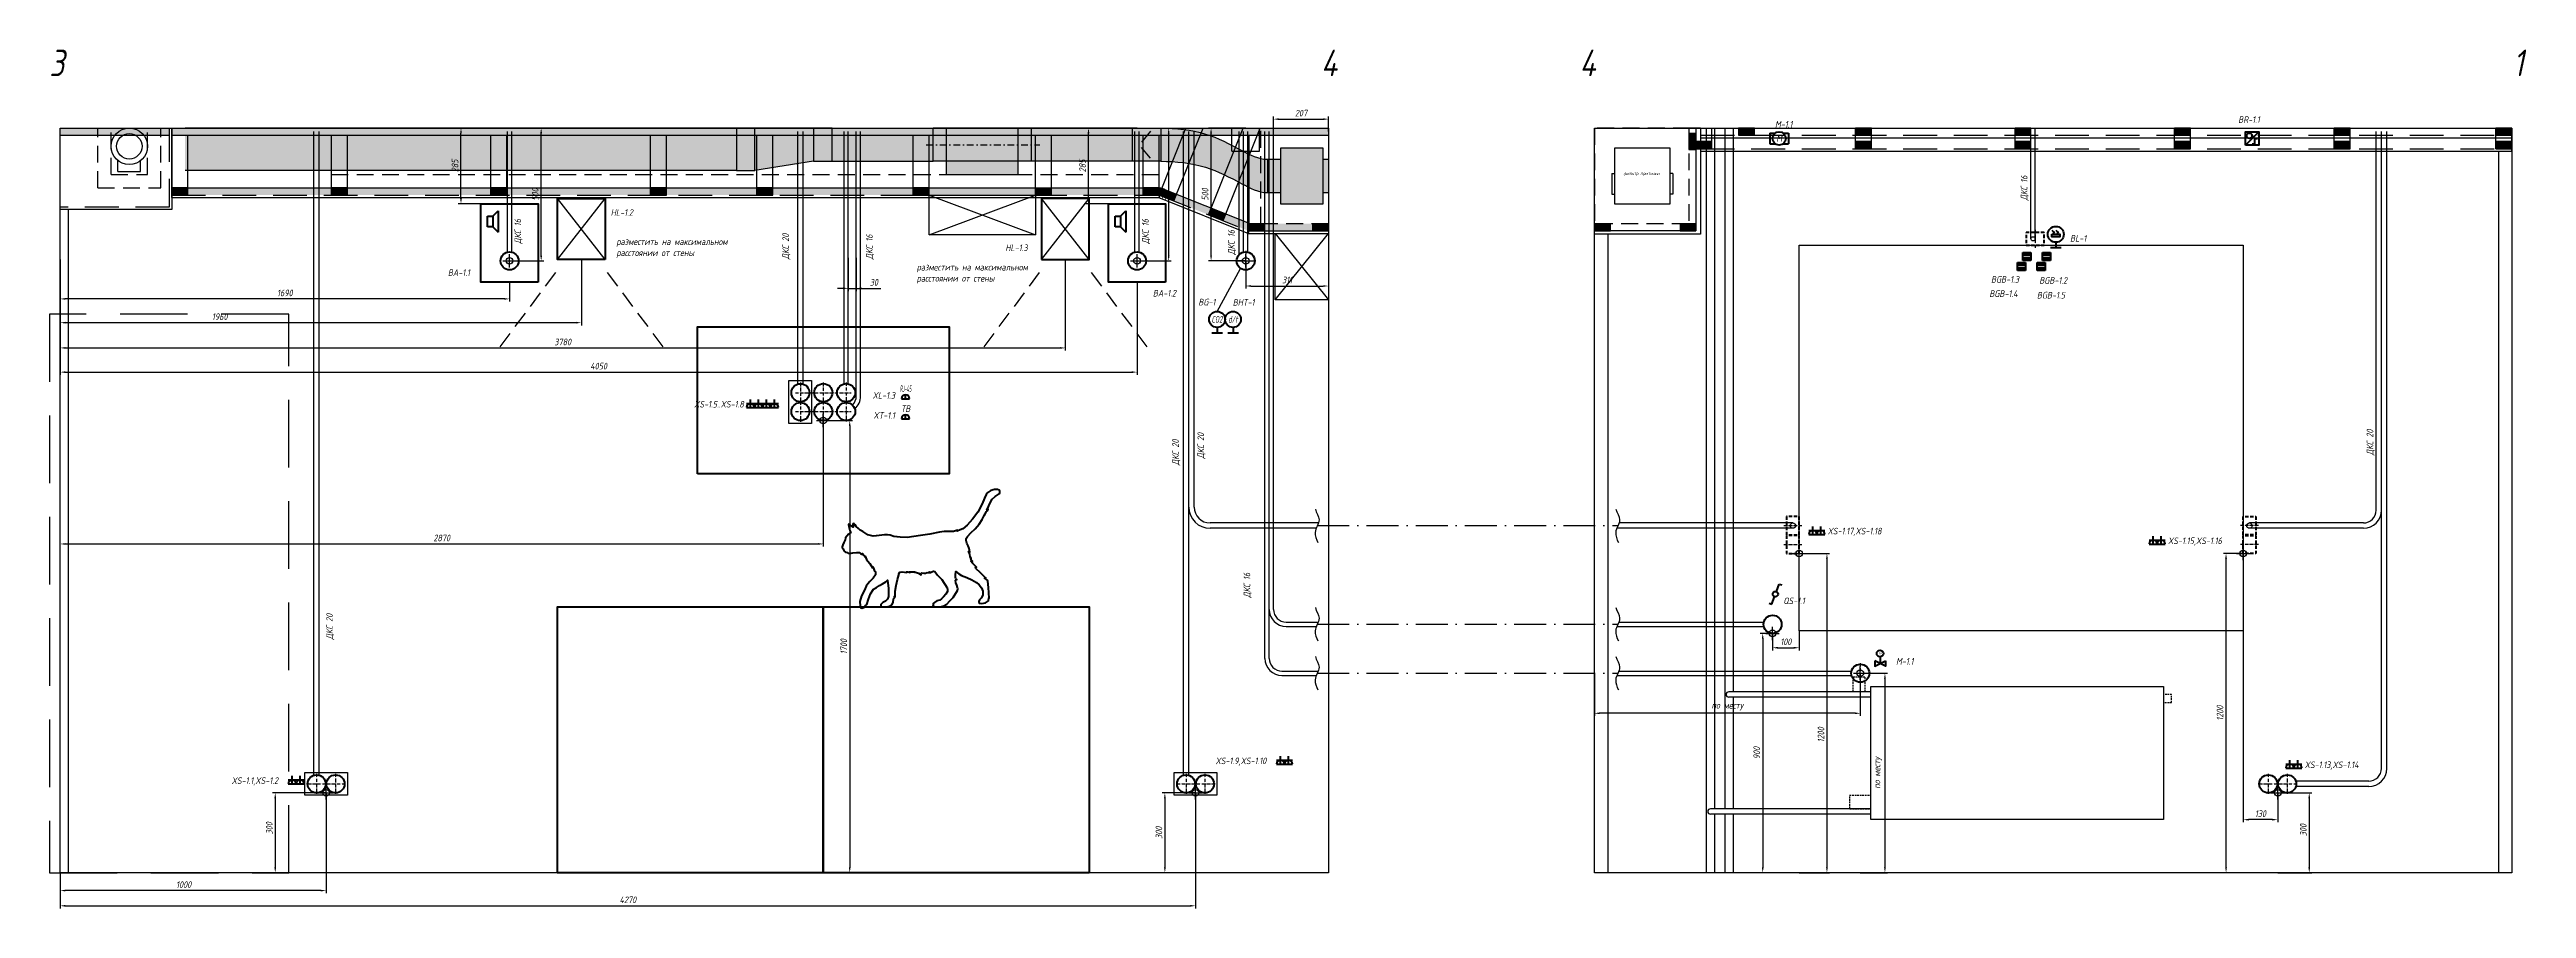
# Model space of a CAD drawing. Header units: millimetres. Extents: x -40374 to 56557, y -58468 to -14063.
# Drawn here: x -32088 to -22773, y -31473 to -28243 of the extents above; entities that cross this region are included whole.
import ezdxf
from ezdxf.enums import TextEntityAlignment as Align

# ---------------------------------------------------------------- set-up
doc = ezdxf.new("R2010")
doc.units = ezdxf.units.MM
doc.header["$PDMODE"] = 34
doc.header["$PDSIZE"] = 25
for name, pattern in [('ACAD_ISO10W100', [18.5, 12, -3, 0.5, -3]), ('DASHDOT', [25.4, 12.7, -6.35, 0, -6.35]), ('DASHED', [19.05, 12.7, -6.35])]:
    doc.linetypes.add(name, pattern=pattern)
for name, color, linetype in [('01 Черновое', 7, 'Continuous'), ('02 ОВиК', 7, 'Continuous'), ('02 ЭОМ и СС', 7, 'Continuous'), ('03 Потолок', 7, 'Continuous'), ('04 Лючки', 7, 'Continuous'), ('04 Мебель', 5, 'Continuous'), ('10 Перегородки', 7, 'Continuous'), ('11 Привязка размеры', 7, 'Continuous')]:
    doc.layers.add(name, color=color, linetype=linetype)
doc.layers.add('100 noprint', color=1, linetype='Continuous', plot=False)
doc.styles.get("Standard").update_dxf_attribs({"font": 'Ubuntu-R.ttf'})
doc.styles.add('ГОСТ-ISOCPEUR', font='isocpeui.ttf', dxfattribs={"width": 0.8})
doc.dimstyles.new('ISO-25', dxfattribs={"dimtxt": 2.5, "dimasz": 2.5, "dimexe": 1.25, "dimexo": 0.625, "dimtad": 1, "dimtxsty": 'Standard', "dimcen": 2.5, "dimadec": 0, "dimazin": 0, "dimtfac": 1, "dimtmove": 0, "dimatfit": 3, "dimfxl": 1, "dimarcsym": 0})

msp = doc.modelspace()

# ---------------------------------------------------------------- texts
at = {"layer": '02 ОВиК', "linetype": 'Continuous', "style": 'ГОСТ-ISOCPEUR', "width": 0.8}
msp.add_text('фильтр приточки', height=12.5, dxfattribs=at).set_placement((-26168.6, -28715.5))
msp.add_text('фильтр приточки', height=12.5, dxfattribs=at).set_placement((-26168.6, -28715.5))
at = {"layer": '02 ЭОМ и СС', "linetype": 'Continuous', "style": 'ГОСТ-ISOCPEUR', "width": 0.8}
for s, p in [('BR-1.1', (-23775.3, -28518.9)), ('M-1.1', (-25533, -28536.9)), ('BL-1', (-24427.8, -28965.7)), ('BA-1.1', (-30506.9, -29094.5)), ('BA-1.2', (-27851.4, -29171.9)), ('BGB-1.4', (-24686.2, -29173.4)), ('BGB-1.3', (-24681, -29120.1)), ('BGB-1.5', (-24507.9, -29179.3)), ('BGB-1.2', (-24500, -29123.9)), ('BG-1', (-27703.3, -29205.5)), ('BHT-1', (-27556.2, -29206.6)), ('XS-1.5..XS-1.8', (-29477, -29589.3)), ('XL-1.3', (-28908.2, -29556.3)), ('XT-1.1', (-28908.2, -29631.3)), ('M-1.1', (-25077.8, -30556.3)), ('XS-1.9,XS-1.10', (-27511.9, -30930.4)), ('XS-1.1,XS-1.2', (-31228.5, -31004.7))]:
    msp.add_text(s, height=25, dxfattribs=at).set_placement(p, align=Align.RIGHT)
for s, p in [('HL-1.2', (-29977.2, -28868.4)), ('HL-1.3', (-28493.2, -29001.2)), ('XS-1.17,XS-1.18', (-25401.1, -30066.5)), ('XS-1.15,XS-1.16', (-24120.9, -30102.9)), ('QS-1.1', (-25567.3, -30328.6)), ('XS-1.13,XS-1.14', (-23606.9, -30945.2))]:
    msp.add_text(s, height=25, dxfattribs=at).set_placement(p)
at = {"layer": '02 ЭОМ и СС', "char_height": 25, "width": 270.313, "attachment_point": 1, "rotation": 90, "style": 'ГОСТ-ISOCPEUR'}
for insert in [(-24674.2, -28810.4), (-30339.2, -28973.7), (-27979.2, -28973.7), (-27655.9, -29014.7), (-27597.3, -30304.1)]:
    msp.add_mtext('{ДКС 16}', dxfattribs=dict(at, insert=insert))
at = {"layer": '02 ЭОМ и СС', "color": 3, "char_height": 25, "width": 492.953, "attachment_point": 1, "style": 'ГОСТ-ISOCPEUR'}
for insert in [(-29956, -28953.2), (-28826.7, -29049)]:
    msp.add_mtext('{разместить на максимальном расстоянии от стены}', dxfattribs=dict(at, insert=insert))
at = {"layer": '02 ЭОМ и СС', "color": 1, "char_height": 25, "width": 270.313, "attachment_point": 1, "rotation": 90, "style": 'ГОСТ-ISOCPEUR'}
for insert in [(-29331.8, -29031.9), (-27770.7, -29781.1), (-23373.5, -29768.5), (-27865.6, -29806.1), (-31047.5, -30461.3)]:
    msp.add_mtext('{ДКС 20}', dxfattribs=dict(at, insert=insert))
at = {"layer": '02 ЭОМ и СС', "color": 6, "insert": (-29017.1, -29031.9), "char_height": 25, "width": 270.313, "attachment_point": 1, "rotation": 90, "style": 'ГОСТ-ISOCPEUR'}
msp.add_mtext('{ДКС 16}', dxfattribs=at)
at = {"layer": '100 noprint', "style": 'ГОСТ-ISOCPEUR', "width": 0.8}
for s, p in [('3', (-32060.6, -28293.3)), ('4', (-27275.8, -28293.3)), ('4', (-26303.7, -28293.3)), ('1', (-22802.6, -28293.3))]:
    msp.add_text(s, height=100, dxfattribs=at).set_placement(p, align=Align.MIDDLE)

# ---------------------------------------------------------------- blocks, each defined once
blk = doc.blocks.new('*D441')
at = {"layer": '11 Привязка размеры', "color": 0, "lineweight": -2}
for p, q in [((-31047.9, -31038.4), (-31249.1, -31038.4)), ((-31239.1, -31058.4), (-31239.1, -31318.4)), ((-31047.9, -31338.4), (-31249.1, -31338.4))]:
    blk.add_line(p, q, dxfattribs=at)
at = {"layer": '11 Привязка размеры', "color": 0}
for points in [[(-31235.7, -31058.4), (-31242.4, -31058.4), (-31239.1, -31038.4)], [(-31242.4, -31318.4), (-31235.7, -31318.4), (-31239.1, -31338.4)]]:
    blk.add_solid(points, dxfattribs=at)
at = {"layer": 'Defpoints', "color": 0}
for p in [(-31047.9, -31038.4), (-31239.1, -31338.4), (-31047.9, -31338.4)]:
    blk.add_point(p, dxfattribs=at)
at = {"layer": '11 Привязка размеры', "color": 0, "insert": (-31261.6, -31171.4), "char_height": 25, "attachment_point": 5, "rotation": 90, "style": 'ГОСТ-ISOCPEUR'}
blk.add_mtext('300', dxfattribs=at)
blk = doc.blocks.new('*D442')
at = {"layer": '11 Привязка размеры', "color": 0, "lineweight": -2}
for p, q in [((-31047.9, -31038.4), (-31047.9, -31415.7)), ((-32047.9, -31338.4), (-32047.9, -31415.7)), ((-31067.9, -31405.7), (-32027.9, -31405.7))]:
    blk.add_line(p, q, dxfattribs=at)
at = {"layer": '11 Привязка размеры', "color": 0}
for points in [[(-32027.9, -31402.4), (-32027.9, -31409.1), (-32047.9, -31405.7)], [(-31067.9, -31409.1), (-31067.9, -31402.4), (-31047.9, -31405.7)]]:
    blk.add_solid(points, dxfattribs=at)
at = {"layer": 'Defpoints', "color": 0}
for p in [(-31047.9, -31038.4), (-32047.9, -31338.4), (-32047.9, -31405.7)]:
    blk.add_point(p, dxfattribs=at)
at = {"layer": '11 Привязка размеры', "color": 0, "insert": (-31583.4, -31383.2), "char_height": 25, "attachment_point": 5, "style": 'ГОСТ-ISOCPEUR'}
blk.add_mtext('1000', dxfattribs=at)
blk = doc.blocks.new('GA')
at = {"linetype": 'Continuous', "lineweight": -2}
blk.add_lwpolyline([(12.52, 30.24), (10.92, 28.96), (9.88, 28.62), (8.68, 28.16), (8.82, 28.46), (7.4, 28.08), (5.64, 28.14), (3.86, 28.2), (2.02, 28), (-1.64, 27.42), (-5.08, 27.02), (-7.62, 26.68), (-10.14, 26.46), (-12.74, 26.64), (-13.96, 26.8), (-15.18, 27.02), (-16.54, 27.5), (-17.48, 27.62), (-18.62, 27.72), (-21.68, 27.38), (-21.84, 27.5), (-22.9, 27.42), (-24.9, 27.94), (-26.7, 29.26), (-27.76, 29.74), (-28.28, 30.48), (-29.16, 31.18), (-29.54, 31.8), (-29.84, 32.2), (-30.24, 32.32), (-30.42, 32.06), (-30.34, 31.44), (-30.3, 31), (-31.24, 31.74), (-31.74, 32.16), (-32.02, 32.1), (-31.82, 30.8), (-31.56, 29.78), (-31.24, 29.04), (-32.14, 28.42), (-33.32, 27.04), (-33.44, 26.3), (-34.02, 25.34), (-34.44, 24.44), (-34.7, 23.72), (-34.7, 23.48), (-34.36, 22.98), (-34.24, 22.6), (-33.98, 22.16), (-33.5, 21.68), (-32.9, 21.56), (-32.5, 21.28), (-32.06, 21.2), (-30.8, 21.42), (-29.38, 21.5), (-28.44, 21.36), (-27.9, 21.02), (-27.2, 20.6), (-27.2, 20.94), (-26.12, 19.6), (-26.12, 20), (-25.68, 18.68), (-25.3, 18.04), (-24.48, 17.18), (-23.6, 15.48), (-23.44, 15.9), (-23.16, 14.92), (-22.82, 14.16), (-22.46, 13.9), (-22.6, 12.78), (-23.52, 11.52), (-24.74, 10.4), (-25.6, 9.5), (-26.16, 8.72), (-26.9, 7.14), (-28.04, 5.08), (-28.74, 2.96), (-28.74, 1.3), (-28.48, 0.56), (-28.06, 0.5), (-27.34, 0.72), (-26.8, 1.34), (-26.18, 1.76), (-25.44, 3.76), (-24.66, 5.76), (-23.5, 7.44), (-22.3, 8.08), (-21.2, 8.72), (-20, 9.38), (-18.78, 10.08), (-18.08, 10.64), (-18, 9.66), (-17.84, 7.48), (-17.86, 5.68), (-17.92, 4.48), (-18.36, 3.48), (-19.16, 2.82), (-20.1, 2.26), (-20.62, 1.86), (-20.92, 1.52), (-21, 1.08), (-20.68, 0.78), (-18.64, 0.64), (-17.28, 0.92), (-16.78, 1.26), (-16.28, 2.12), (-16.1, 3.5), (-15.74, 3.88), (-15.66, 4.52), (-15.4, 4.24), (-15.34, 6.44), (-14.96, 8.58), (-14.36, 10.72), (-13.72, 12.54), (-13.8, 12.92), (-13.36, 13.48), (-12.5, 13.6), (-10.7, 13.32), (-10.84, 13.54), (-10.32, 13.44), (-9.52, 13.18), (-9.68, 13.42), (-9.12, 13.44), (-8.64, 13.44), (-8.16, 13.42), (-7.72, 13.14), (-7.84, 13.42), (-6.34, 12.84), (-5.32, 12.18), (-5.28, 12.64), (-5.08, 12.92), (-4.42, 12.74), (-3.72, 12.82), (-3.04, 12.94), (-1.98, 12.8), (-2.32, 13.26), (-1.54, 13.06), (-1.12, 13.32), (-0.66, 13.44), (-0.26, 13.32), (0.8, 11.8), (2.38, 10.14), (4.16, 6.98), (4.3, 6.48), (4.26, 5.54), (3.64, 4.62), (2.72, 3.68), (1.96, 2.86), (1.32, 2.4), (0.2, 2.2), (-0.78, 1.66), (-1.2, 1.26), (-1.28, 0.82), (-1.44, 0.28), (0, 0), (1.46, -0.04), (2.78, 0.2), (3.84, 0.78), (5.1, 2.04), (6.36, 3.32), (8.08, 5.88), (8.22, 6.5), (8.16, 7.02), (7.84, 7.86), (7.54, 8.78), (7.5, 9.7), (7.54, 9.84), (7.96, 9.94), (7.66, 10.28), (7.54, 10.9), (7.58, 11.68), (7.66, 12.98), (8.8, 12.08), (9.8, 11.42), (11.72, 10.56), (13.6, 9.7), (15.28, 8.64), (16.24, 7.7), (17.14, 6.46), (17.54, 5.22), (17.5, 3.9), (17.02, 2.7), (16.24, 1.98), (15.98, 1.4), (16.08, 0.82), (16.98, 0.66), (18.4, 0.82), (19.22, 1.26), (19.54, 1.6), (19.7, 2.66), (19.9, 2.5), (19.78, 4.58), (19.78, 6.6), (19.64, 8.96), (19.44, 9.38), (18.34, 10.1), (18.9, 10.22), (18.52, 10.44), (16.92, 12.18), (15.3, 13.9), (15.2, 14.42), (15.56, 14.4), (14.18, 15.76), (13.48, 16.64), (14.04, 16.6), (13.46, 17.32), (13.68, 17.64), (13.26, 18.36), (13.22, 19.36), (12.74, 20.38), (13.26, 20.06), (13.06, 21.42), (12.7, 22.44), (12.22, 23.46), (12, 24.54), (12.02, 25.28), (12.52, 26.04), (13.86, 27.28), (15.56, 28.78), (17.06, 30.42), (18.28, 32.22), (18.62, 32.98), (19.08, 33.72), (19.5, 34.26), (20.06, 35.16), (20.28, 35.44), (20.6, 35.94), (20.12, 35.7), (21.02, 37.3), (21.46, 38.4), (22.34, 39.64), (23.48, 40.62), (25, 41.56), (25.24, 42.02), (25.3, 42.6), (25, 43), (24.46, 43.24), (23.28, 43.28), (21.88, 42.98), (20.7, 42.26), (20.1, 41.52), (19.42, 40.2), (18.46, 38.02), (16.76, 35.06), (14.7, 32.4), (12.52, 30.24)], dxfattribs=at)
blk = doc.blocks.new('*D462')
at = {"layer": '11 Привязка размеры', "color": 0, "lineweight": -2}
for p, q in [((-29177.9, -29638.4), (-29177.9, -30112.3)), ((-32047.9, -31338.4), (-32047.9, -30092.3)), ((-32027.9, -30102.3), (-29197.9, -30102.3))]:
    blk.add_line(p, q, dxfattribs=at)
at = {"layer": '11 Привязка размеры', "color": 0}
for points in [[(-32027.9, -30098.9), (-32027.9, -30105.6), (-32047.9, -30102.3)], [(-29197.9, -30105.6), (-29197.9, -30098.9), (-29177.9, -30102.3)]]:
    blk.add_solid(points, dxfattribs=at)
at = {"layer": 'Defpoints', "color": 0}
for p in [(-29177.9, -29638.4), (-29177.9, -30102.3), (-32047.9, -31338.4)]:
    blk.add_point(p, dxfattribs=at)
at = {"layer": '11 Привязка размеры', "color": 0, "insert": (-30612.9, -30079.8), "char_height": 25, "attachment_point": 5, "style": 'ГОСТ-ISOCPEUR'}
blk.add_mtext('2870', dxfattribs=at)
blk = doc.blocks.new('*D463')
at = {"layer": '11 Привязка размеры', "color": 0, "lineweight": -2}
for p, q in [((-29177.9, -29638.4), (-29068.5, -29638.4)), ((-29078.5, -29658.4), (-29078.5, -31318.4)), ((-29177.9, -31338.4), (-29068.5, -31338.4))]:
    blk.add_line(p, q, dxfattribs=at)
at = {"layer": '11 Привязка размеры', "color": 0}
for points in [[(-29075.2, -29658.4), (-29081.8, -29658.4), (-29078.5, -29638.4)], [(-29081.8, -31318.4), (-29075.2, -31318.4), (-29078.5, -31338.4)]]:
    blk.add_solid(points, dxfattribs=at)
at = {"layer": 'Defpoints', "color": 0}
for p in [(-29177.9, -29638.4), (-29177.9, -31338.4), (-29078.5, -31338.4)]:
    blk.add_point(p, dxfattribs=at)
at = {"layer": '11 Привязка размеры', "color": 0, "insert": (-29101, -30488.4), "char_height": 25, "attachment_point": 5, "rotation": 90, "style": 'ГОСТ-ISOCPEUR'}
blk.add_mtext('1700', dxfattribs=at)
blk = doc.blocks.new('*D464')
at = {"layer": '11 Привязка размеры', "color": 0, "lineweight": -2}
for p, q in [((-27777.9, -31038.4), (-27777.9, -31472.9)), ((-32047.9, -31338.4), (-32047.9, -31472.9)), ((-32027.9, -31462.9), (-27797.9, -31462.9))]:
    blk.add_line(p, q, dxfattribs=at)
at = {"layer": '11 Привязка размеры', "color": 0}
for points in [[(-32027.9, -31459.5), (-32027.9, -31466.2), (-32047.9, -31462.9)], [(-27797.9, -31466.2), (-27797.9, -31459.5), (-27777.9, -31462.9)]]:
    blk.add_solid(points, dxfattribs=at)
at = {"layer": 'Defpoints', "color": 0}
for p in [(-27777.9, -31038.4), (-32047.9, -31338.4), (-27777.9, -31462.9)]:
    blk.add_point(p, dxfattribs=at)
at = {"layer": '11 Привязка размеры', "color": 0, "insert": (-29912.9, -31440.4), "char_height": 25, "attachment_point": 5, "style": 'ГОСТ-ISOCPEUR'}
blk.add_mtext('4270', dxfattribs=at)
blk = doc.blocks.new('*D465')
at = {"layer": '11 Привязка размеры', "color": 0, "lineweight": -2}
for p, q in [((-27777.9, -31038.4), (-27903.3, -31038.4)), ((-27893.3, -31058.4), (-27893.3, -31318.4)), ((-27777.9, -31338.4), (-27903.3, -31338.4))]:
    blk.add_line(p, q, dxfattribs=at)
at = {"layer": '11 Привязка размеры', "color": 0}
for points in [[(-27889.9, -31058.4), (-27896.6, -31058.4), (-27893.3, -31038.4)], [(-27896.6, -31318.4), (-27889.9, -31318.4), (-27893.3, -31338.4)]]:
    blk.add_solid(points, dxfattribs=at)
at = {"layer": 'Defpoints', "color": 0}
for p in [(-27777.9, -31038.4), (-27893.3, -31338.4), (-27777.9, -31338.4)]:
    blk.add_point(p, dxfattribs=at)
at = {"layer": '11 Привязка размеры', "color": 0, "insert": (-27915.8, -31188.4), "char_height": 25, "attachment_point": 5, "rotation": 90, "style": 'ГОСТ-ISOCPEUR'}
blk.add_mtext('300', dxfattribs=at)
blk = doc.blocks.new('громкоговоритель')
at = {"color": 0, "lineweight": -2}
for p, q in [((0, -2), (0, 2)), ((0, 2), (2, 2)), ((2, 2), (4, 4)), ((2, 2), (2, -2)), ((4, 4), (4, -4)), ((2, -2), (0, -2)), ((2, -2), (4, -4))]:
    blk.add_line(p, q, dxfattribs=at)
blk = doc.blocks.new('*D480')
at = {"layer": '11 Привязка размеры', "color": 0, "lineweight": -2}
for p, q in [((-32047.9, -29117.9), (-32047.9, -29190.9)), ((-30357.9, -29117.9), (-30357.9, -29190.9)), ((-30377.9, -29180.9), (-32027.9, -29180.9))]:
    blk.add_line(p, q, dxfattribs=at)
at = {"layer": '11 Привязка размеры', "color": 0}
for points in [[(-32027.9, -29177.5), (-32027.9, -29184.2), (-32047.9, -29180.9)], [(-30377.9, -29184.2), (-30377.9, -29177.5), (-30357.9, -29180.9)]]:
    blk.add_solid(points, dxfattribs=at)
at = {"layer": 'Defpoints', "color": 0}
for p in [(-32047.9, -29117.9), (-30357.9, -29117.9), (-32047.9, -29180.9)]:
    blk.add_point(p, dxfattribs=at)
at = {"layer": '11 Привязка размеры', "color": 0, "insert": (-31202.9, -29158.4), "char_height": 25, "attachment_point": 5, "style": 'ГОСТ-ISOCPEUR'}
blk.add_mtext('1690', dxfattribs=at)
blk = doc.blocks.new('*D481')
at = {"layer": '11 Привязка размеры', "color": 0, "lineweight": -2}
for p, q in [((-32047.9, -29118.5), (-32047.9, -29466.1)), ((-27997.9, -29117.9), (-27997.9, -29466.1)), ((-32027.9, -29456.1), (-28017.9, -29456.1))]:
    blk.add_line(p, q, dxfattribs=at)
at = {"layer": '11 Привязка размеры', "color": 0}
for points in [[(-32027.9, -29452.8), (-32027.9, -29459.5), (-32047.9, -29456.1)], [(-28017.9, -29459.5), (-28017.9, -29452.8), (-27997.9, -29456.1)]]:
    blk.add_solid(points, dxfattribs=at)
at = {"layer": 'Defpoints', "color": 0}
for p in [(-32047.9, -29118.5), (-27997.9, -29117.9), (-27997.9, -29456.1)]:
    blk.add_point(p, dxfattribs=at)
at = {"layer": '11 Привязка размеры', "color": 0, "insert": (-30022.9, -29433.6), "char_height": 25, "attachment_point": 5, "style": 'ГОСТ-ISOCPEUR'}
blk.add_mtext('4050', dxfattribs=at)
blk = doc.blocks.new('*D482')
at = {"layer": '11 Привязка размеры', "color": 0, "lineweight": -2}
for p, q in [((-32047.9, -29032.9), (-32047.9, -29280.2)), ((-30087.9, -29032.9), (-30087.9, -29280.2)), ((-30107.9, -29270.2), (-32027.9, -29270.2))]:
    blk.add_line(p, q, dxfattribs=at)
at = {"layer": '11 Привязка размеры', "color": 0}
for points in [[(-32027.9, -29266.8), (-32027.9, -29273.5), (-32047.9, -29270.2)], [(-30107.9, -29273.5), (-30107.9, -29266.8), (-30087.9, -29270.2)]]:
    blk.add_solid(points, dxfattribs=at)
at = {"layer": 'Defpoints', "color": 0}
for p in [(-32047.9, -29032.9), (-30087.9, -29032.9), (-32047.9, -29270.2)]:
    blk.add_point(p, dxfattribs=at)
at = {"layer": '11 Привязка размеры', "color": 0, "insert": (-31447.9, -29247.7), "char_height": 25, "attachment_point": 5, "style": 'ГОСТ-ISOCPEUR'}
blk.add_mtext('1960', dxfattribs=at)
blk = doc.blocks.new('*D483')
at = {"layer": '11 Привязка размеры', "color": 0, "lineweight": -2}
for p, q in [((-32047.9, -29033.5), (-32047.9, -29375.2)), ((-28267.9, -29032.9), (-28267.9, -29375.2)), ((-32027.9, -29365.2), (-28287.9, -29365.2))]:
    blk.add_line(p, q, dxfattribs=at)
at = {"layer": '11 Привязка размеры', "color": 0}
for points in [[(-32027.9, -29361.8), (-32027.9, -29368.5), (-32047.9, -29365.2)], [(-28287.9, -29368.5), (-28287.9, -29361.8), (-28267.9, -29365.2)]]:
    blk.add_solid(points, dxfattribs=at)
at = {"layer": 'Defpoints', "color": 0}
for p in [(-32047.9, -29033.5), (-28267.9, -29032.9), (-28267.9, -29365.2)]:
    blk.add_point(p, dxfattribs=at)
at = {"layer": '11 Привязка размеры', "color": 0, "insert": (-30157.9, -29342.7), "char_height": 25, "attachment_point": 5, "style": 'ГОСТ-ISOCPEUR'}
blk.add_mtext('3780', dxfattribs=at)
blk = doc.blocks.new('датчик температуры и влажности')
at = {"color": 0, "lineweight": -2}
for p, q in [((-2, 0), (2, 0)), ((0, 2), (0, 0))]:
    blk.add_line(p, q, dxfattribs=at)
blk.add_circle((0, 5), 3, dxfattribs=at)
at = {"color": 0, "lineweight": -2, "style": 'ГОСТ-ISOCPEUR', "width": 0.6}
blk.add_text('d/t', height=2.5, rotation=360, dxfattribs=at).set_placement((-0.01, 5), align=Align.MIDDLE_CENTER)
blk = doc.blocks.new('датчик CO2')
at = {"color": 0, "lineweight": -2}
for p, q in [((-2, 0), (2, 0)), ((0, 2), (0, 0))]:
    blk.add_line(p, q, dxfattribs=at)
blk.add_circle((0, 5), 3, dxfattribs=at)
at = {"color": 0, "lineweight": -2, "style": 'ГОСТ-ISOCPEUR', "width": 0.6}
blk.add_text('CO2', height=2.5, rotation=360, dxfattribs=at).set_placement((-0.01, 5), align=Align.MIDDLE_CENTER)
blk = doc.blocks.new('*D498')
at = {"layer": '11 Привязка размеры', "color": 0, "lineweight": -2}
for p, q in [((-27997.9, -28538.4), (-28190.5, -28538.4)), ((-28180.5, -28802.9), (-28180.5, -28558.4)), ((-27997.9, -28822.9), (-28190.5, -28822.9))]:
    blk.add_line(p, q, dxfattribs=at)
at = {"layer": '11 Привязка размеры', "color": 0}
for points in [[(-28177.2, -28558.4), (-28183.9, -28558.4), (-28180.5, -28538.4)], [(-28183.9, -28802.9), (-28177.2, -28802.9), (-28180.5, -28822.9)]]:
    blk.add_solid(points, dxfattribs=at)
at = {"layer": 'Defpoints', "color": 0}
for p in [(-28180.5, -28538.4), (-27997.9, -28538.4), (-27997.9, -28822.9)]:
    blk.add_point(p, dxfattribs=at)
at = {"layer": '11 Привязка размеры', "color": 0, "insert": (-28203, -28680.6), "char_height": 25, "attachment_point": 5, "rotation": 90, "style": 'ГОСТ-ISOCPEUR'}
blk.add_mtext('285', dxfattribs=at)
blk = doc.blocks.new('*D499')
at = {"layer": '11 Привязка размеры', "color": 0, "lineweight": -2}
for p, q in [((-30357.9, -28538.4), (-30550.5, -28538.4)), ((-30540.5, -28802.9), (-30540.5, -28558.4)), ((-30357.9, -28822.9), (-30550.5, -28822.9))]:
    blk.add_line(p, q, dxfattribs=at)
at = {"layer": '11 Привязка размеры', "color": 0}
for points in [[(-30537.2, -28558.4), (-30543.9, -28558.4), (-30540.5, -28538.4)], [(-30543.9, -28802.9), (-30537.2, -28802.9), (-30540.5, -28822.9)]]:
    blk.add_solid(points, dxfattribs=at)
at = {"layer": 'Defpoints', "color": 0}
for p in [(-30540.5, -28538.4), (-30357.9, -28538.4), (-30357.9, -28822.9)]:
    blk.add_point(p, dxfattribs=at)
at = {"layer": '11 Привязка размеры', "color": 0, "insert": (-30563, -28680.6), "char_height": 25, "attachment_point": 5, "rotation": 90, "style": 'ГОСТ-ISOCPEUR'}
blk.add_mtext('285', dxfattribs=at)
blk = doc.blocks.new('*D500')
at = {"layer": '11 Привязка размеры', "color": 0, "lineweight": -2}
for p, q in [((-27589.3, -28538.4), (-27729.5, -28538.4)), ((-27719.5, -29017.9), (-27719.5, -28558.4)), ((-27589.3, -29037.9), (-27729.5, -29037.9))]:
    blk.add_line(p, q, dxfattribs=at)
at = {"layer": '11 Привязка размеры', "color": 0}
for points in [[(-27716.2, -28558.4), (-27722.9, -28558.4), (-27719.5, -28538.4)], [(-27722.9, -29017.9), (-27716.2, -29017.9), (-27719.5, -29037.9)]]:
    blk.add_solid(points, dxfattribs=at)
at = {"layer": 'Defpoints', "color": 0}
for p in [(-27719.5, -28538.4), (-27589.3, -28538.4), (-27589.3, -29037.9)]:
    blk.add_point(p, dxfattribs=at)
at = {"layer": '11 Привязка размеры', "color": 0, "insert": (-27742, -28788.1), "char_height": 25, "attachment_point": 5, "rotation": 90, "style": 'ГОСТ-ISOCPEUR'}
blk.add_mtext('500', dxfattribs=at)
blk = doc.blocks.new('*D501')
at = {"layer": '11 Привязка размеры', "color": 0, "lineweight": -2}
for p, q in [((-27589.3, -29037.9), (-27589.3, -29142.3)), ((-27277.9, -29037.9), (-27277.9, -29142.3)), ((-27569.3, -29132.3), (-27297.9, -29132.3))]:
    blk.add_line(p, q, dxfattribs=at)
at = {"layer": '11 Привязка размеры', "color": 0}
for points in [[(-27569.3, -29129), (-27569.3, -29135.6), (-27589.3, -29132.3)], [(-27297.9, -29135.6), (-27297.9, -29129), (-27277.9, -29132.3)]]:
    blk.add_solid(points, dxfattribs=at)
at = {"layer": 'Defpoints', "color": 0}
for p in [(-27589.3, -29037.9), (-27277.9, -29037.9), (-27277.9, -29132.3)]:
    blk.add_point(p, dxfattribs=at)
at = {"layer": '11 Привязка размеры', "color": 0, "insert": (-27433.6, -29109.8), "char_height": 25, "attachment_point": 5, "style": 'ГОСТ-ISOCPEUR'}
blk.add_mtext('311', dxfattribs=at)
blk = doc.blocks.new('*D502')
at = {"layer": '11 Привязка размеры', "color": 0, "lineweight": -2}
for p, q in [((-27997.9, -28538.4), (-27869, -28538.4)), ((-27879, -29017.9), (-27879, -28558.4)), ((-27997.9, -29037.9), (-27869, -29037.9))]:
    blk.add_line(p, q, dxfattribs=at)
at = {"layer": '11 Привязка размеры', "color": 0}
for points in [[(-27875.6, -28558.4), (-27882.3, -28558.4), (-27879, -28538.4)], [(-27882.3, -29017.9), (-27875.6, -29017.9), (-27879, -29037.9)]]:
    blk.add_solid(points, dxfattribs=at)
at = {"layer": 'Defpoints', "color": 0}
for p in [(-27997.9, -28538.4), (-27879, -28538.4), (-27997.9, -29037.9)]:
    blk.add_point(p, dxfattribs=at)
at = {"layer": '11 Привязка размеры', "color": 0, "insert": (-27901.5, -28788.1), "char_height": 25, "attachment_point": 5, "rotation": 90, "style": 'ГОСТ-ISOCPEUR'}
blk.add_mtext('500', dxfattribs=at)
blk = doc.blocks.new('*D503')
at = {"layer": '11 Привязка размеры', "color": 0, "lineweight": -2}
for p, q in [((-30357.9, -28538.4), (-30229, -28538.4)), ((-30239, -29017.9), (-30239, -28558.4)), ((-30357.9, -29037.9), (-30229, -29037.9))]:
    blk.add_line(p, q, dxfattribs=at)
at = {"layer": '11 Привязка размеры', "color": 0}
for points in [[(-30235.6, -28558.4), (-30242.3, -28558.4), (-30239, -28538.4)], [(-30242.3, -29017.9), (-30235.6, -29017.9), (-30239, -29037.9)]]:
    blk.add_solid(points, dxfattribs=at)
at = {"layer": 'Defpoints', "color": 0}
for p in [(-30357.9, -28538.4), (-30239, -28538.4), (-30357.9, -29037.9)]:
    blk.add_point(p, dxfattribs=at)
at = {"layer": '11 Привязка размеры', "color": 0, "insert": (-30261.5, -28788.1), "char_height": 25, "attachment_point": 5, "rotation": 90, "style": 'ГОСТ-ISOCPEUR'}
blk.add_mtext('500', dxfattribs=at)
blk = doc.blocks.new('вентиль с электроприводом')
at = {"color": 0, "linetype": 'DASHED', "lineweight": -2}
blk.add_line((0, 2.5), (0, 0), dxfattribs=at)
at = {"color": 0, "lineweight": -2}
for points in [[(-2, 1), (-2, -1), (0, 0), (-2, 1)], [(2, 1), (2, -1), (0, 0), (2, 1)]]:
    blk.add_lwpolyline(points, dxfattribs=at)
blk.add_circle((0, 3.75), 1.25, dxfattribs=at)
at = {"color": 0, "lineweight": -2, "style": 'ГОСТ-ISOCPEUR', "width": 0.8}
blk.add_text('M', height=1, rotation=360, dxfattribs=at).set_placement((0, 3.75), align=Align.MIDDLE_CENTER)
blk = doc.blocks.new('геркон')
at = {"lineweight": -2}
for points in [[(3, 2), (3, 3), (0, 3), (0, 2)], [(3, 0), (3, 1), (0, 1), (0, 0)]]:
    blk.add_hatch(color=0, dxfattribs=at).paths.add_polyline_path(points)
at = {"color": 0, "lineweight": -2}
for p, q in [((0, 0), (0, 3)), ((0, 3), (3, 3)), ((0, 2), (3, 2)), ((0, 1), (3, 1)), ((3, 0), (0, 0)), ((3, 3), (3, 0))]:
    blk.add_line(p, q, dxfattribs=at)
blk = doc.blocks.new('фотоэлемент')
at = {"color": 0, "lineweight": -2}
for p, q in [((-2, 0), (2, 0)), ((-1.48, 6.52), (-0.51, 5.55)), ((-0.51, 5.55), (-1.02, 5.74)), ((-0.51, 5.55), (-0.7, 6.06)), ((0, 2), (0, 0)), ((0.02, 6.52), (0.99, 5.55)), ((0.99, 5.55), (0.48, 5.74)), ((0.99, 5.55), (0.8, 6.06))]:
    blk.add_line(p, q, dxfattribs=at)
blk.add_lwpolyline([(-1.5, 5), (1.5, 5), (1.5, 4), (-1.5, 4)], close=True, dxfattribs=at)
blk.add_circle((0, 5), 3, dxfattribs=at)
blk = doc.blocks.new('*D512')
at = {"layer": '11 Привязка размеры', "color": 0, "lineweight": -2}
for p, q in [((-23707.9, -31038.4), (-23579.4, -31038.4)), ((-23589.4, -31058.4), (-23589.4, -31318.4)), ((-23707.9, -31338.4), (-23579.4, -31338.4))]:
    blk.add_line(p, q, dxfattribs=at)
at = {"layer": '11 Привязка размеры', "color": 0}
for points in [[(-23586.1, -31058.4), (-23592.8, -31058.4), (-23589.4, -31038.4)], [(-23592.8, -31318.4), (-23586.1, -31318.4), (-23589.4, -31338.4)]]:
    blk.add_solid(points, dxfattribs=at)
at = {"layer": 'Defpoints', "color": 0}
for p in [(-23707.9, -31038.4), (-23707.9, -31338.4), (-23589.4, -31338.4)]:
    blk.add_point(p, dxfattribs=at)
at = {"layer": '11 Привязка размеры', "color": 0, "insert": (-23611.9, -31178.2), "char_height": 25, "attachment_point": 5, "rotation": 90, "style": 'ГОСТ-ISOCPEUR'}
blk.add_mtext('300', dxfattribs=at)
blk = doc.blocks.new('*D513')
at = {"layer": '11 Привязка размеры', "color": 0, "lineweight": -2}
for p, q in [((-23837.9, -30428.4), (-23837.9, -31149)), ((-23707.9, -31038.4), (-23707.9, -31149)), ((-23727.9, -31139), (-23817.9, -31139))]:
    blk.add_line(p, q, dxfattribs=at)
at = {"layer": '11 Привязка размеры', "color": 0}
for points in [[(-23817.9, -31135.7), (-23817.9, -31142.4), (-23837.9, -31139)], [(-23727.9, -31142.4), (-23727.9, -31135.7), (-23707.9, -31139)]]:
    blk.add_solid(points, dxfattribs=at)
at = {"layer": 'Defpoints', "color": 0}
for p in [(-23837.9, -30428.4), (-23707.9, -31038.4), (-23837.9, -31139)]:
    blk.add_point(p, dxfattribs=at)
at = {"layer": '11 Привязка размеры', "color": 0, "insert": (-23772.9, -31116.5), "char_height": 25, "attachment_point": 5, "style": 'ГОСТ-ISOCPEUR'}
blk.add_mtext('130', dxfattribs=at)
blk = doc.blocks.new('*D514')
at = {"layer": '11 Привязка размеры', "color": 0, "lineweight": -2}
for p, q in [((-23837.9, -30138.4), (-23912.4, -30138.4)), ((-23902.4, -31318.4), (-23902.4, -30158.4)), ((-23837.9, -31338.4), (-23912.4, -31338.4))]:
    blk.add_line(p, q, dxfattribs=at)
at = {"layer": '11 Привязка размеры', "color": 0}
for points in [[(-23899.1, -30158.4), (-23905.7, -30158.4), (-23902.4, -30138.4)], [(-23905.7, -31318.4), (-23899.1, -31318.4), (-23902.4, -31338.4)]]:
    blk.add_solid(points, dxfattribs=at)
at = {"layer": 'Defpoints', "color": 0}
for p in [(-23902.4, -30138.4), (-23837.9, -30138.4), (-23837.9, -31338.4)]:
    blk.add_point(p, dxfattribs=at)
at = {"layer": '11 Привязка размеры', "color": 0, "insert": (-23924.9, -30738.4), "char_height": 25, "attachment_point": 5, "rotation": 90, "style": 'ГОСТ-ISOCPEUR'}
blk.add_mtext('1200', dxfattribs=at)
blk = doc.blocks.new('*D515')
at = {"layer": '11 Привязка размеры', "color": 0, "lineweight": -2}
for p, q in [((-25507.9, -30138.4), (-25393.3, -30138.4)), ((-25403.3, -30158.4), (-25403.3, -31318.4)), ((-25507.9, -31338.4), (-25393.3, -31338.4))]:
    blk.add_line(p, q, dxfattribs=at)
at = {"layer": '11 Привязка размеры', "color": 0}
for points in [[(-25400, -30158.4), (-25406.6, -30158.4), (-25403.3, -30138.4)], [(-25406.6, -31318.4), (-25400, -31318.4), (-25403.3, -31338.4)]]:
    blk.add_solid(points, dxfattribs=at)
at = {"layer": 'Defpoints', "color": 0}
for p in [(-25507.9, -30138.4), (-25507.9, -31338.4), (-25403.3, -31338.4)]:
    blk.add_point(p, dxfattribs=at)
at = {"layer": '11 Привязка размеры', "color": 0, "insert": (-25425.8, -30819.8), "char_height": 25, "attachment_point": 5, "rotation": 90, "style": 'ГОСТ-ISOCPEUR'}
blk.add_mtext('1200', dxfattribs=at)
blk = doc.blocks.new('*D516')
at = {"layer": '11 Привязка размеры', "color": 0, "lineweight": -2}
for p, q in [((-26277.9, -30588.4), (-26277.9, -30748.9)), ((-25277.9, -30588.4), (-25277.9, -30748.9)), ((-25297.9, -30738.9), (-26257.9, -30738.9))]:
    blk.add_line(p, q, dxfattribs=at)
at = {"layer": '11 Привязка размеры', "color": 0}
for points in [[(-26257.9, -30735.6), (-26257.9, -30742.3), (-26277.9, -30738.9)], [(-25297.9, -30742.3), (-25297.9, -30735.6), (-25277.9, -30738.9)]]:
    blk.add_solid(points, dxfattribs=at)
at = {"layer": 'Defpoints', "color": 0}
for p in [(-26277.9, -30588.4), (-25277.9, -30588.4), (-26277.9, -30738.9)]:
    blk.add_point(p, dxfattribs=at)
at = {"layer": '11 Привязка размеры', "color": 0, "insert": (-25777.9, -30712.3), "char_height": 25, "attachment_point": 5, "style": 'ГОСТ-ISOCPEUR'}
blk.add_mtext('по месту', dxfattribs=at)
blk = doc.blocks.new('*D517')
at = {"layer": '11 Привязка размеры', "color": 0, "lineweight": -2}
for p, q in [((-25277.9, -30588.4), (-25175.2, -30588.4)), ((-25185.2, -30608.4), (-25185.2, -31318.4)), ((-25277.9, -31338.4), (-25175.2, -31338.4))]:
    blk.add_line(p, q, dxfattribs=at)
at = {"layer": '11 Привязка размеры', "color": 0}
for points in [[(-25181.9, -30608.4), (-25188.5, -30608.4), (-25185.2, -30588.4)], [(-25188.5, -31318.4), (-25181.9, -31318.4), (-25185.2, -31338.4)]]:
    blk.add_solid(points, dxfattribs=at)
at = {"layer": 'Defpoints', "color": 0}
for p in [(-25277.9, -30588.4), (-25277.9, -31338.4), (-25185.2, -31338.4)]:
    blk.add_point(p, dxfattribs=at)
at = {"layer": '11 Привязка размеры', "color": 0, "insert": (-25211.9, -30963.4), "char_height": 25, "attachment_point": 5, "rotation": 90, "style": 'ГОСТ-ISOCPEUR'}
blk.add_mtext('по месту', dxfattribs=at)
blk = doc.blocks.new('*D518')
at = {"layer": '11 Привязка размеры', "color": 0, "lineweight": -2}
for p, q in [((-25607.9, -30438.5), (-25607.9, -30502.6)), ((-25507.9, -30428.4), (-25507.9, -30502.6)), ((-25587.9, -30492.6), (-25527.9, -30492.6))]:
    blk.add_line(p, q, dxfattribs=at)
at = {"layer": '11 Привязка размеры', "color": 0}
for points in [[(-25587.9, -30489.3), (-25587.9, -30496), (-25607.9, -30492.6)], [(-25527.9, -30496), (-25527.9, -30489.3), (-25507.9, -30492.6)]]:
    blk.add_solid(points, dxfattribs=at)
at = {"layer": 'Defpoints', "color": 0}
for p in [(-25607.9, -30438.5), (-25507.9, -30428.4), (-25507.9, -30492.6)]:
    blk.add_point(p, dxfattribs=at)
at = {"layer": '11 Привязка размеры', "color": 0, "insert": (-25557.9, -30470.1), "char_height": 25, "attachment_point": 5, "style": 'ГОСТ-ISOCPEUR'}
blk.add_mtext('100', dxfattribs=at)
blk = doc.blocks.new('*D519')
at = {"layer": '11 Привязка размеры', "color": 0, "lineweight": -2}
for p, q in [((-25607.9, -30438.5), (-25654.8, -30438.5)), ((-25644.8, -30458.5), (-25644.8, -31318.4)), ((-25607.9, -31338.4), (-25654.8, -31338.4))]:
    blk.add_line(p, q, dxfattribs=at)
at = {"layer": '11 Привязка размеры', "color": 0}
for points in [[(-25641.4, -30458.5), (-25648.1, -30458.5), (-25644.8, -30438.5)], [(-25648.1, -31318.4), (-25641.4, -31318.4), (-25644.8, -31338.4)]]:
    blk.add_solid(points, dxfattribs=at)
at = {"layer": 'Defpoints', "color": 0}
for p in [(-25607.9, -30438.5), (-25644.8, -31338.4), (-25607.9, -31338.4)]:
    blk.add_point(p, dxfattribs=at)
at = {"layer": '11 Привязка размеры', "color": 0, "insert": (-25667.3, -30888.4), "char_height": 25, "attachment_point": 5, "rotation": 90, "style": 'ГОСТ-ISOCPEUR'}
blk.add_mtext('900', dxfattribs=at)
blk = doc.blocks.new('*D525')
at = {"layer": '11 Привязка размеры', "color": 0, "lineweight": -2}
for p, q in [((-29083.9, -29026), (-29083.9, -29151.1)), ((-29053.9, -29026), (-29053.9, -29151.1)), ((-29103.9, -29141.1), (-29123.9, -29141.1)), ((-29083.9, -29141.1), (-28961.5, -29141.1)), ((-29083.9, -29141.1), (-29053.9, -29141.1))]:
    blk.add_line(p, q, dxfattribs=at)
at = {"layer": '11 Привязка размеры', "color": 0}
for points in [[(-29103.9, -29144.4), (-29103.9, -29137.8), (-29083.9, -29141.1)], [(-29033.9, -29137.8), (-29033.9, -29144.4), (-29053.9, -29141.1)]]:
    blk.add_solid(points, dxfattribs=at)
at = {"layer": 'Defpoints', "color": 0}
for p in [(-29083.9, -29026), (-29053.9, -29026), (-29053.9, -29141.1)]:
    blk.add_point(p, dxfattribs=at)
at = {"layer": '11 Привязка размеры', "color": 0, "insert": (-28987.7, -29118.6), "char_height": 25, "attachment_point": 5, "style": 'ГОСТ-ISOCPEUR'}
blk.add_mtext('30', dxfattribs=at)
blk = doc.blocks.new('розетка скрытая трехполюсная')
at = {"color": 0, "lineweight": -2}
for p, q in [((-1.5, 1.5), (1.5, 1.5)), ((-1.5, 0), (1.5, 0)), ((0, 0), (0, 3))]:
    blk.add_line(p, q, dxfattribs=at)
blk.add_arc((0, 0), 1.5, 0, 180, dxfattribs=at)
blk = doc.blocks.new('кнопка жалюзи')
at = {"color": 0, "lineweight": -2}
for p, q in [((0.35, 0.94), (1.39, 3.78)), ((1.39, 3.78), (2.34, 3.45)), ((-2.34, -3.45), (-1.39, -3.78)), ((-1.39, -3.78), (-0.35, -0.94))]:
    blk.add_line(p, q, dxfattribs=at)
blk.add_circle((0, 0), 1, dxfattribs=at)
blk = doc.blocks.new('розетка RJ-45')
at = {"color": 0, "lineweight": -2}
for p, q in [((-1.5, 0), (1.5, 0)), ((0, 0), (0, 1.5))]:
    blk.add_line(p, q, dxfattribs=at)
blk.add_arc((0, 0), 1.5, 0, 180, dxfattribs=at)
at = {"color": 0, "lineweight": -2, "style": 'ГОСТ-ISOCPEUR', "width": 0.4}
blk.add_text('RJ-45', height=2.5, dxfattribs=at).set_placement((0, 2.5), align=Align.CENTER)
blk = doc.blocks.new('розетка ТВ')
at = {"color": 0, "lineweight": -2}
for p, q in [((-1.5, 0), (1.5, 0)), ((0, 0), (0, 1.5))]:
    blk.add_line(p, q, dxfattribs=at)
blk.add_arc((0, 0), 1.5, 0, 180, dxfattribs=at)
at = {"color": 0, "lineweight": -2, "style": 'ГОСТ-ISOCPEUR', "width": 0.8}
blk.add_text('ТВ', height=2.5, dxfattribs=at).set_placement((0, 2.5), align=Align.CENTER)
blk = doc.blocks.new('энкодер')
at = {"color": 0, "lineweight": -2}
for p, q in [((0, 0), (5, 5)), ((2.43, 3.56), (2.2, 3.9)), ((2.43, 3.56), (2.66, 3.9)), ((2.48, 0.56), (3.48, 0.56)), ((3.48, 0.56), (3.48, 2.56)), ((3.48, 2.56), (4.48, 2.56))]:
    blk.add_line(p, q, dxfattribs=at)
blk.add_lwpolyline([(0, 0), (0, 5), (5, 5), (5, 0)], close=True, dxfattribs=at)
blk.add_circle((1.43, 3.56), 1, dxfattribs=at)
blk = doc.blocks.new('электродвигатель')
at = {"color": 0, "lineweight": -2}
for p, q in [((0, 4), (0, 0)), ((0, 4), (2, 4)), ((0, 0), (2, 0)), ((5, 4), (7, 4)), ((5, 0), (7, 0)), ((7, 4), (7, 0))]:
    blk.add_line(p, q, dxfattribs=at)
blk.add_circle((3.5, 2), 2.5, dxfattribs=at)
at = {"color": 0, "lineweight": -2, "style": 'ГОСТ-ISOCPEUR', "width": 0.8}
blk.add_text('M', height=2.5, rotation=360, dxfattribs=at).set_placement((3.5, 2), align=Align.MIDDLE_CENTER)
blk = doc.blocks.new('*D970')
at = {"layer": '11 Привязка размеры', "color": 0, "lineweight": -2}
for p, q in [((-27484.8, -28551.9), (-27484.8, -28494.8)), ((-27464.8, -28504.8), (-27297.9, -28504.8)), ((-27277.9, -28551.9), (-27277.9, -28494.8))]:
    blk.add_line(p, q, dxfattribs=at)
at = {"layer": '11 Привязка размеры', "color": 0}
for points in [[(-27464.8, -28501.4), (-27464.8, -28508.1), (-27484.8, -28504.8)], [(-27297.9, -28508.1), (-27297.9, -28501.4), (-27277.9, -28504.8)]]:
    blk.add_solid(points, dxfattribs=at)
at = {"layer": 'Defpoints', "color": 0}
for p in [(-27277.9, -28504.8), (-27484.8, -28551.9), (-27277.9, -28551.9)]:
    blk.add_point(p, dxfattribs=at)
at = {"layer": '11 Привязка размеры', "color": 0, "insert": (-27381.4, -28482.3), "char_height": 25, "attachment_point": 5, "style": 'ГОСТ-ISOCPEUR'}
blk.add_mtext('207', dxfattribs=at)

# ---------------------------------------------------------------- dimensions: what is measured, and where the dimension line sits
at = {"layer": '11 Привязка размеры'}
for base, p1, p2, picture, middle in [((-27277.9, -28504.8), (-27484.8, -28551.9), (-27277.9, -28551.9), '*D970', (-27381.4, -28482.3)), ((-29053.9, -29141.1), (-29083.9, -29026), (-29053.9, -29026), '*D525', (-28987.7, -29118.6)), ((-27277.9, -29132.3), (-27589.3, -29037.9), (-27277.9, -29037.9), '*D501', (-27433.6, -29109.8)), ((-27997.9, -29456.1), (-32047.9, -29118.5), (-27997.9, -29117.9), '*D481', (-30022.9, -29433.6)), ((-25507.9, -30492.6), (-25607.9, -30438.5), (-25507.9, -30428.4), '*D518', (-25557.9, -30470.1)), ((-23837.9, -31139), (-23707.9, -31038.4), (-23837.9, -30428.4), '*D513', (-23772.9, -31116.5))]:
    dim = msp.add_linear_dim(base=base, p1=p1, p2=p2, dimstyle='ISO-25', override={"dimtxt": 25, "dimasz": 20, "dimexe": 10, "dimexo": 0, "dimgap": 10, "dimdec": 0, "dimtxsty": 'ГОСТ-ISOCPEUR'}, dxfattribs=at)
    dim.commit()
    dim.dimension.update_dxf_attribs({"geometry": picture, "text_midpoint": middle})
for base, p1, p2, picture, middle in [((-30540.5284396, -28538.3789992), (-30357.9174151, -28822.8789992), (-30357.9174151, -28538.3789992), '*D499', (-30563.0284396, -28680.6289992)), ((-30238.9805322, -28538.3789992), (-30357.9174151, -29037.8789992), (-30357.9174151, -28538.3789992), '*D503', (-30261.4805322, -28788.1289992)), ((-28180.5284396, -28538.3789992), (-27997.9174151, -28822.8789992), (-27997.9174151, -28538.3789992), '*D498', (-28203.0284396, -28680.6289992)), ((-27878.9805322, -28538.3789992), (-27997.9174151, -29037.8789992), (-27997.9174151, -28538.3789992), '*D502', (-27901.4805322, -28788.1289992)), ((-27719.5467145, -28538.3789992), (-27589.2924151, -29037.8789992), (-27589.2924151, -28538.3789992), '*D500', (-27742.0467145, -28788.1289992)), ((-25644.8, -31338.4), (-25607.9, -30438.5), (-25607.9, -31338.4), '*D519', (-25667.3, -30888.4)), ((-27893.3, -31338.4), (-27777.9, -31038.4), (-27777.9, -31338.4), '*D465', (-27915.8, -31188.4))]:
    dim = msp.add_linear_dim(base=base, p1=p1, p2=p2, angle=90, dimstyle='ISO-25', override={"dimtxt": 25, "dimasz": 20, "dimexe": 10, "dimexo": 0, "dimgap": 10, "dimdec": 0, "dimtxsty": 'ГОСТ-ISOCPEUR'}, dxfattribs=at)
    dim.commit()
    dim.dimension.update_dxf_attribs({"geometry": picture, "text_midpoint": middle})
for base, p1, p2, picture, middle in [((-32047.9, -29270.2), (-30087.9, -29032.9), (-32047.9, -29032.9), '*D482', (-31447.9, -29270.2)), ((-28267.9, -29365.2), (-32047.9, -29033.5), (-28267.9, -29032.9), '*D483', (-30157.9, -29365.2)), ((-32047.9, -29180.9), (-30357.9, -29117.9), (-32047.9, -29117.9), '*D480', (-31202.9, -29180.9)), ((-29177.9, -30102.3), (-32047.9, -31338.4), (-29177.9, -29638.4), '*D462', (-30612.9, -30102.3)), ((-32047.9, -31405.7), (-31047.9, -31038.4), (-32047.9, -31338.4), '*D442', (-31583.4, -31405.7)), ((-27777.9, -31462.9), (-32047.9, -31338.4), (-27777.9, -31038.4), '*D464', (-29912.9, -31462.9))]:
    dim = msp.add_linear_dim(base=base, p1=p1, p2=p2, dimstyle='ISO-25', override={"dimtxt": 25, "dimasz": 20, "dimexe": 10, "dimexo": 0, "dimgap": 10, "dimdec": 0, "dimtxsty": 'ГОСТ-ISOCPEUR'}, dxfattribs=at)
    dim.commit()
    dim.dimension.update_dxf_attribs({"geometry": picture, "text_midpoint": middle, "dimtype": 160})
for base, p1, p2, picture, middle in [((-29078.5, -31338.4), (-29177.9, -29638.4), (-29177.9, -31338.4), '*D463', (-29078.5, -30488.4)), ((-25403.3, -31338.4), (-25507.9, -30138.4), (-25507.9, -31338.4), '*D515', (-25403.3, -30819.8)), ((-23902.4, -30138.4), (-23837.9, -31338.4), (-23837.9, -30138.4), '*D514', (-23902.4, -30738.4)), ((-31239.1, -31338.4), (-31047.9, -31038.4), (-31047.9, -31338.4), '*D441', (-31239.1, -31171.4)), ((-23589.4, -31338.4), (-23707.9, -31038.4), (-23707.9, -31338.4), '*D512', (-23589.4, -31178.2))]:
    dim = msp.add_linear_dim(base=base, p1=p1, p2=p2, angle=90, dimstyle='ISO-25', override={"dimtxt": 25, "dimasz": 20, "dimexe": 10, "dimexo": 0, "dimgap": 10, "dimdec": 0, "dimtxsty": 'ГОСТ-ISOCPEUR'}, dxfattribs=at)
    dim.commit()
    dim.dimension.update_dxf_attribs({"geometry": picture, "text_midpoint": middle, "dimtype": 160})
dim = msp.add_linear_dim(base=(-26277.9, -30738.9), p1=(-25277.9, -30588.4), p2=(-26277.9, -30588.4), text='по месту', dimstyle='ISO-25', override={"dimtxt": 25, "dimasz": 20, "dimexe": 10, "dimexo": 0, "dimgap": 10, "dimdec": 0, "dimtxsty": 'ГОСТ-ISOCPEUR'}, dxfattribs=at)
dim.commit()
dim.dimension.update_dxf_attribs({"geometry": '*D516', "text_midpoint": (-25777.9, -30738.9), "dimtype": 160})
dim = msp.add_linear_dim(base=(-25185.2, -31338.4), p1=(-25277.9, -30588.4), p2=(-25277.9, -31338.4), angle=90, text='по месту', dimstyle='ISO-25', override={"dimtxt": 25, "dimasz": 20, "dimexe": 10, "dimexo": 0, "dimgap": 10, "dimdec": 0, "dimtxsty": 'ГОСТ-ISOCPEUR'}, dxfattribs=at)
dim.commit()
dim.dimension.update_dxf_attribs({"geometry": '*D517', "text_midpoint": (-25211.9, -30963.4)})

# ---------------------------------------------------------------- hatches: boundary and pattern name
at = {"layer": '02 ОВиК', "lineweight": -2}
for points in [[(-29504.9, -28698.4), (-29504.9, -28538.4), (-31577.9, -28538.4), (-31577.9, -28698.4)], [(-29504.9, -28698.4), (-29504.9, -28538.4), (-31577.9, -28538.4), (-31577.9, -28698.4)], [(-28764.9, -28663.4), (-28764.9, -28538.4), (-29144.9, -28538.4), (-29144.9, -28663.4)], [(-28764.9, -28663.4), (-28764.9, -28538.4), (-29144.9, -28538.4), (-29144.9, -28663.4)], [(-28014.9, -28663.4), (-28014.9, -28538.4), (-28394.9, -28538.4), (-28394.9, -28663.4)], [(-28014.9, -28663.4), (-28014.9, -28538.4), (-28394.9, -28538.4), (-28394.9, -28663.4)], [(-27907.9, -28538.4), (-27907.9, -28663.4), (-28014.9, -28663.4), (-28014.9, -28538.4)], [(-27907.9, -28538.4), (-27907.9, -28663.4), (-28014.9, -28663.4), (-28014.9, -28538.4)], [(-28444.9, -28713.4), (-28444.9, -28663.4), (-28714.9, -28663.4), (-28714.9, -28713.4)], [(-28444.9, -28713.4), (-28444.9, -28663.4), (-28714.9, -28663.4), (-28714.9, -28713.4)]]:
    msp.add_hatch(color=232, dxfattribs=at).paths.add_polyline_path(points)
h = msp.add_hatch(color=232, dxfattribs=at)
h.paths.add_polyline_path([(-29144.9, -28663.4), (-29144.9, -28538.4), (-29214.9, -28538.4), (-29214.9, -28663.4)])
h.paths.add_polyline_path([(-29214.9, -28663.4), (-29214.9, -28538.4), (-29434.9, -28538.4), (-29434.9, -28698.4)])
h.paths.add_polyline_path([(-29434.9, -28698.4), (-29434.9, -28538.4), (-29504.9, -28538.4), (-29504.9, -28698.4)])
h = msp.add_hatch(color=232, dxfattribs=at)
h.paths.add_polyline_path([(-29144.9, -28663.4), (-29144.9, -28538.4), (-29214.9, -28538.4), (-29214.9, -28663.4)])
h.paths.add_polyline_path([(-29214.9, -28663.4), (-29214.9, -28538.4), (-29434.9, -28538.4), (-29434.9, -28698.4)])
h.paths.add_polyline_path([(-29434.9, -28698.4), (-29434.9, -28538.4), (-29504.9, -28538.4), (-29504.9, -28698.4)])
h = msp.add_hatch(color=232, dxfattribs=at)
h.paths.add_polyline_path([(-28714.9, -28600.9), (-28714.9, -28538.4), (-28764.9, -28538.4), (-28764.9, -28600.9)])
h.paths.add_polyline_path([(-28444.9, -28600.9), (-28444.9, -28538.4), (-28714.9, -28538.4), (-28714.9, -28600.9)])
h.paths.add_polyline_path([(-28714.9, -28663.4), (-28714.9, -28600.9), (-28764.9, -28600.9), (-28764.9, -28663.4)])
h.paths.add_polyline_path([(-28444.9, -28663.4), (-28444.9, -28600.9), (-28714.9, -28600.9), (-28714.9, -28663.4)])
h.paths.add_polyline_path([(-28394.9, -28663.4), (-28394.9, -28600.9), (-28444.9, -28600.9), (-28444.9, -28663.4)])
h.paths.add_polyline_path([(-28394.9, -28600.9), (-28394.9, -28538.4), (-28444.9, -28538.4), (-28444.9, -28600.9)])
h = msp.add_hatch(color=232, dxfattribs=at)
h.paths.add_polyline_path([(-28714.9, -28600.9), (-28714.9, -28538.4), (-28764.9, -28538.4), (-28764.9, -28600.9)])
h.paths.add_polyline_path([(-28444.9, -28600.9), (-28444.9, -28538.4), (-28714.9, -28538.4), (-28714.9, -28600.9)])
h.paths.add_polyline_path([(-28714.9, -28663.4), (-28714.9, -28600.9), (-28764.9, -28600.9), (-28764.9, -28663.4)])
h.paths.add_polyline_path([(-28444.9, -28663.4), (-28444.9, -28600.9), (-28714.9, -28600.9), (-28714.9, -28663.4)])
h.paths.add_polyline_path([(-28394.9, -28663.4), (-28394.9, -28600.9), (-28444.9, -28600.9), (-28444.9, -28663.4)])
h.paths.add_polyline_path([(-28394.9, -28600.9), (-28394.9, -28538.4), (-28444.9, -28538.4), (-28444.9, -28600.9)])
h = msp.add_hatch(color=232, dxfattribs=at)
edge = h.paths.add_edge_path()
edge.add_spline(control_points=[(-27532.9, -28653), (-27557.6, -28647.5), (-27627.1, -28610.2), (-27742.7, -28549.5), (-27851.6, -28538.4), (-27907.9, -28538.4)], knot_values=[0, 0, 0, 0, 76.469987, 226.168916, 395.002195, 395.002195, 395.002195, 395.002195], degree=3, periodic=0)
edge.add_line((-27907.9, -28538.4), (-27907.9, -28663.4))
edge.add_spline(control_points=[(-27907.9, -28663.4), (-27851.6, -28663.4), (-27742.7, -28674.5), (-27627.1, -28735.2), (-27557.6, -28772.5), (-27532.9, -28778)], knot_values=[0, 0, 0, 0, 168.833279, 318.532208, 395.002195, 395.002195, 395.002195, 395.002195], degree=3, periodic=0)
edge.add_line((-27532.9, -28778), (-27532.9, -28653))
edge = h.paths.add_edge_path()
edge.add_line((-27507.9, -28780.9), (-27507.9, -28655.9))
edge.add_spline(control_points=[(-27507.9, -28655.9), (-27516.4, -28655.9), (-27524.7, -28654.8), (-27532.9, -28653)], knot_values=[395.002195, 395.002195, 395.002195, 395.002195, 420.433976, 420.433976, 420.433976, 420.433976], degree=3, periodic=0)
edge.add_line((-27532.9, -28653), (-27532.9, -28778))
edge.add_spline(control_points=[(-27532.9, -28778), (-27524.7, -28779.8), (-27516.4, -28780.9), (-27507.9, -28780.9)], knot_values=[395.002195, 395.002195, 395.002195, 395.002195, 420.433976, 420.433976, 420.433976, 420.433976], degree=3, periodic=0)
h = msp.add_hatch(color=232, dxfattribs=at)
edge = h.paths.add_edge_path()
edge.add_spline(control_points=[(-27532.9, -28653), (-27557.6, -28647.5), (-27627.1, -28610.2), (-27742.7, -28549.5), (-27851.6, -28538.4), (-27907.9, -28538.4)], knot_values=[0, 0, 0, 0, 76.469987, 226.168916, 395.002195, 395.002195, 395.002195, 395.002195], degree=3, periodic=0)
edge.add_line((-27907.9, -28538.4), (-27907.9, -28663.4))
edge.add_spline(control_points=[(-27907.9, -28663.4), (-27851.6, -28663.4), (-27742.7, -28674.5), (-27627.1, -28735.2), (-27557.6, -28772.5), (-27532.9, -28778)], knot_values=[0, 0, 0, 0, 168.833279, 318.532208, 395.002195, 395.002195, 395.002195, 395.002195], degree=3, periodic=0)
edge.add_line((-27532.9, -28778), (-27532.9, -28653))
edge = h.paths.add_edge_path()
edge.add_line((-27507.9, -28780.9), (-27507.9, -28655.9))
edge.add_spline(control_points=[(-27507.9, -28655.9), (-27516.4, -28655.9), (-27524.7, -28654.8), (-27532.9, -28653)], knot_values=[395.002195, 395.002195, 395.002195, 395.002195, 420.433976, 420.433976, 420.433976, 420.433976], degree=3, periodic=0)
edge.add_line((-27532.9, -28653), (-27532.9, -28778))
edge.add_spline(control_points=[(-27532.9, -28778), (-27524.7, -28779.8), (-27516.4, -28780.9), (-27507.9, -28780.9)], knot_values=[395.002195, 395.002195, 395.002195, 395.002195, 420.433976, 420.433976, 420.433976, 420.433976], degree=3, periodic=0)
h = msp.add_hatch(color=232, dxfattribs=at)
h.paths.add_polyline_path([(-27457.9, -28780.9), (-27457.9, -28655.9), (-27507.9, -28655.9), (-27507.9, -28780.9)])
h.paths.add_polyline_path([(-27297.9, -28823.4), (-27297.9, -28613.4), (-27457.9, -28613.4), (-27457.9, -28823.4)])
h.paths.add_polyline_path([(-27277.9, -28780.9), (-27277.9, -28655.9), (-27297.9, -28655.9), (-27297.9, -28780.9)])
h = msp.add_hatch(color=232, dxfattribs=at)
h.paths.add_polyline_path([(-27457.9, -28780.9), (-27457.9, -28655.9), (-27507.9, -28655.9), (-27507.9, -28780.9)])
h.paths.add_polyline_path([(-27297.9, -28823.4), (-27297.9, -28613.4), (-27457.9, -28613.4), (-27457.9, -28823.4)])
h.paths.add_polyline_path([(-27277.9, -28780.9), (-27277.9, -28655.9), (-27297.9, -28655.9), (-27297.9, -28780.9)])
at = {"layer": '03 Потолок', "lineweight": -2}
for color, points in [(9, [(-31637.4, -28538.4), (-32047.9, -28538.4), (-32047.9, -28566.4), (-31637.4, -28566.4)]), (9, [(-27277.9, -28538.4), (-31627.9, -28538.4), (-31627.9, -28566.4), (-27277.9, -28566.4)]), (252, [(-25922.9, -28618.9), (-25895.9, -28618.9), (-25895.9, -28558.9), (-25922.9, -28558.9)]), (252, [(-25835.9, -28615.9), (-25835.9, -28588.9), (-25895.9, -28588.9), (-25895.9, -28615.9)]), (252, [(-25675.9, -28565.4), (-25675.9, -28538.4), (-25735.9, -28538.4), (-25735.9, -28565.4)]), (252, [(-25235.9, -28565.4), (-25235.9, -28538.4), (-25295.9, -28538.4), (-25295.9, -28565.4)]), (252, [(-25235.9, -28615.9), (-25235.9, -28588.9), (-25295.9, -28588.9), (-25295.9, -28615.9)]), (252, [(-24635.9, -28565.4), (-24635.9, -28538.4), (-24695.9, -28538.4), (-24695.9, -28565.4)]), (252, [(-24635.9, -28615.9), (-24635.9, -28588.9), (-24695.9, -28588.9), (-24695.9, -28615.9)]), (252, [(-24035.9, -28565.4), (-24035.9, -28538.4), (-24095.9, -28538.4), (-24095.9, -28565.4)]), (252, [(-24035.9, -28615.9), (-24035.9, -28588.9), (-24095.9, -28588.9), (-24095.9, -28615.9)]), (252, [(-23435.9, -28565.4), (-23435.9, -28538.4), (-23495.9, -28538.4), (-23495.9, -28565.4)]), (252, [(-23435.9, -28615.9), (-23435.9, -28588.9), (-23495.9, -28588.9), (-23495.9, -28615.9)]), (252, [(-22827.9, -28565.4), (-22827.9, -28538.4), (-22887.9, -28538.4), (-22887.9, -28565.4)]), (252, [(-22827.9, -28615.9), (-22827.9, -28588.9), (-22887.9, -28588.9), (-22887.9, -28615.9)]), (252, [(-31567.9, -28790.4), (-31567.9, -28763.4), (-31627.9, -28763.4), (-31627.9, -28790.4)]), (252, [(-30967.9, -28790.4), (-30967.9, -28763.4), (-31027.9, -28763.4), (-31027.9, -28790.4)]), (252, [(-30367.9, -28790.4), (-30367.9, -28763.4), (-30427.9, -28763.4), (-30427.9, -28790.4)]), (252, [(-29767.9, -28790.4), (-29767.9, -28763.4), (-29827.9, -28763.4), (-29827.9, -28790.4)]), (252, [(-29367.9, -28790.4), (-29367.9, -28763.4), (-29427.9, -28763.4), (-29427.9, -28790.4)]), (252, [(-28779.9, -28790.4), (-28779.9, -28763.4), (-28839.9, -28763.4), (-28839.9, -28790.4)]), (252, [(-28319.9, -28790.4), (-28319.9, -28763.4), (-28379.9, -28763.4), (-28379.9, -28790.4)]), (252, [(-27914.7, -28790.4), (-27914.7, -28763.4), (-27974.7, -28763.4), (-27974.7, -28790.4)]), (252, [(-27859, -28812.6), (-27849, -28787.6), (-27904.7, -28765.3), (-27914.7, -28790.4)]), (252, [(-27673.8, -28886.6), (-27663.8, -28861.6), (-27719.5, -28839.3), (-27729.5, -28864.4)]), (252, [(-27516.8, -28925.4), (-27516.8, -28898.4), (-27576.8, -28898.4), (-27576.8, -28925.4)]), (9, [(-27337.9, -28925.4), (-27337.9, -28898.4), (-27516.8, -28898.4), (-27516.8, -28925.4)]), (252, [(-27277.9, -28925.4), (-27277.9, -28898.4), (-27337.9, -28898.4), (-27337.9, -28925.4)]), (252, [(-26217.9, -28925.4), (-26217.9, -28898.4), (-26277.9, -28898.4), (-26277.9, -28925.4)]), (252, [(-25895.9, -28925.4), (-25895.9, -28898.4), (-25955.9, -28898.4), (-25955.9, -28925.4)])]:
    msp.add_hatch(color=color, dxfattribs=at).paths.add_polyline_path(points)
h = msp.add_hatch(color=9, dxfattribs=at)
h.paths.add_polyline_path([(-27914.7, -28790.3), (-27909.5, -28763.4), (-27914.7, -28763.4), (-27914.7, -28790.4)])
h.paths.add_polyline_path([(-27974.7, -28790.4), (-27974.7, -28763.4), (-28319.9, -28763.4), (-28319.9, -28790.4)])
h.paths.add_polyline_path([(-28379.9, -28790.4), (-28379.9, -28763.4), (-28779.9, -28763.4), (-28779.9, -28790.4)])
h.paths.add_polyline_path([(-28839.9, -28790.4), (-28839.9, -28763.4), (-29367.9, -28763.4), (-29367.9, -28790.4)])
h.paths.add_polyline_path([(-29427.9, -28790.4), (-29427.9, -28763.4), (-29767.9, -28763.4), (-29767.9, -28790.4)])
h.paths.add_polyline_path([(-29827.9, -28790.4), (-29827.9, -28763.4), (-30367.9, -28763.4), (-30367.9, -28790.4)])
h.paths.add_polyline_path([(-30427.9, -28790.4), (-30427.9, -28763.4), (-30967.9, -28763.4), (-30967.9, -28790.4)])
h.paths.add_polyline_path([(-31027.9, -28790.4), (-31027.9, -28763.4), (-31567.9, -28763.4), (-31567.9, -28790.4)])
h = msp.add_hatch(color=9, dxfattribs=at)
h.paths.add_polyline_path([(-27914.7, -28790.3), (-27904.7, -28765.3), (-27909.5, -28763.4)])
h.paths.add_polyline_path([(-27719.5, -28839.3), (-27849, -28787.5), (-27849, -28787.6), (-27859, -28812.6), (-27729.5, -28864.4), (-27719.5, -28839.3)])
h.paths.add_polyline_path([(-27576.8, -28896.3), (-27663.8, -28861.6), (-27673.8, -28886.6), (-27576.8, -28925.4)])

# ---------------------------------------------------------------- linework, layer by layer
at = {"layer": '01 Черновое'}
for p, q in [((-25857.9, -28538.4), (-25857.9, -31338.4)), ((-25825.9, -28538.4), (-25825.9, -31098.4)), ((-25787.9, -28538.4), (-25787.9, -31098.4)), ((-25755.9, -28538.4), (-25755.9, -30658.4)), ((-25237.9, -30658.4), (-25772.6, -30658.4)), ((-25237.9, -30678.4), (-25772.6, -30678.4)), ((-25755.9, -30678.4), (-25755.9, -31098.4)), ((-25237.9, -31098.4), (-25841.7, -31098.4)), ((-25237.9, -31118.4), (-25841.7, -31118.4)), ((-25825.9, -31118.4), (-25825.9, -31338.4)), ((-25787.9, -31118.4), (-25787.9, -31338.4)), ((-25755.9, -31118.4), (-25755.9, -31338.4))]:
    msp.add_line(p, q, dxfattribs=at)
at = {"layer": '01 Черновое', "linetype": 'DASHED', "ltscale": 0.5}
for p, q in [((-25305.4, -30603.4), (-25305.4, -30658.4)), ((-25260.4, -30603.4), (-25305.4, -30603.4)), ((-25260.4, -30603.4), (-25260.4, -30658.4))]:
    msp.add_line(p, q, dxfattribs=at)
at = {"layer": '01 Черновое'}
for points in [[(-32047.9, -31338.4), (-32047.9, -28538.4), (-27277.9, -28538.4), (-27277.9, -31338.4)], [(-26277.9, -28538.4), (-22827.9, -28538.4), (-22827.9, -31338.4), (-26277.9, -31338.4)], [(-25507.9, -30428.4), (-25507.9, -28978.4), (-23837.9, -28978.4), (-23837.9, -30428.4)], [(-25237.9, -31138.4), (-25237.9, -30638.4), (-24137.9, -30638.4), (-24137.9, -31138.4)]]:
    msp.add_lwpolyline(points, close=True, dxfattribs=at)
at = {"layer": '01 Черновое', "linetype": 'DASHED', "ltscale": 20}
msp.add_lwpolyline([(-32087.9, -29238.4), (-32087.9, -31338.4), (-31187.9, -31338.4), (-31187.9, -29238.4)], close=True, dxfattribs=at)
at = {"layer": '01 Черновое', "linetype": 'DASHED', "ltscale": 0.5, "flags": 128}
for points in [[(-24107.9, -30698.4), (-24107.9, -30668.4), (-24137.9, -30668.4), (-24137.9, -30698.4)], [(-25237.9, -31098.4), (-25237.9, -31048.4), (-25317.9, -31048.4), (-25317.9, -31098.4)]]:
    msp.add_lwpolyline(points, close=True, dxfattribs=at)
at = {"layer": '01 Черновое'}
for centre in [(-25772.6, -30668.4), (-25841.7, -31108.4)]:
    msp.add_arc(centre, 10, 90, 270, dxfattribs=at)
at = {"layer": '02 ОВиК', "color": 1, "linetype": 'DASHED', "lineweight": -2, "ltscale": 5}
for p, q in [((-31906.7, -28763.4), (-31906.7, -28538.4)), ((-31906.7, -28763.4), (-31906.7, -28538.4)), ((-31856.7, -28713.4), (-31856.7, -28538.4)), ((-31856.7, -28713.4), (-31856.7, -28538.4)), ((-31719.2, -28713.4), (-31719.2, -28538.4)), ((-31719.2, -28713.4), (-31719.2, -28538.4)), ((-31669.2, -28763.4), (-31669.2, -28538.4)), ((-31669.2, -28763.4), (-31669.2, -28538.4)), ((-27532.9, -28898.4), (-27532.9, -28538.4)), ((-27532.9, -28898.4), (-27532.9, -28538.4)), ((-25917.9, -28538.4), (-26277.9, -28538.4)), ((-26277.9, -28538.4), (-26277.9, -28898.4)), ((-25917.9, -28538.4), (-26277.9, -28538.4)), ((-26277.9, -28538.4), (-26277.9, -28898.4)), ((-25922.9, -28538.4), (-25922.9, -28898.4)), ((-25922.9, -28538.4), (-25922.9, -28898.4)), ((-31906.7, -28763.4), (-31669.2, -28763.4)), ((-31906.7, -28763.4), (-31669.2, -28763.4)), ((-31856.7, -28713.4), (-31719.2, -28713.4)), ((-31856.7, -28713.4), (-31719.2, -28713.4)), ((-31027.9, -28713.4), (-27914.7, -28713.4)), ((-31027.9, -28713.4), (-27914.7, -28713.4)), ((-31027.9, -28763.4), (-27914.7, -28763.4)), ((-31027.9, -28763.4), (-27914.7, -28763.4)), ((-27277.9, -28898.4), (-27532.9, -28898.4)), ((-27277.9, -28898.4), (-27532.9, -28898.4)), ((-25922.9, -28898.4), (-26277.9, -28898.4)), ((-25922.9, -28898.4), (-26277.9, -28898.4))]:
    msp.add_line(p, q, dxfattribs=at)
at = {"layer": '02 ОВиК', "color": 1}
for p, q in [((-29504.9, -28538.4), (-31577.9, -28538.4)), ((-29504.9, -28538.4), (-31577.9, -28538.4)), ((-29504.9, -28538.4), (-29504.9, -28698.4)), ((-29504.9, -28538.4), (-29504.9, -28698.4)), ((-29214.9, -28538.4), (-29434.9, -28538.4)), ((-29214.9, -28538.4), (-29434.9, -28538.4)), ((-29144.9, -28538.4), (-28764.9, -28538.4)), ((-29144.9, -28538.4), (-28764.9, -28538.4)), ((-27947.8, -28550.5), (-27981.1, -28590.9)), ((-27947.8, -28550.5), (-27981.1, -28590.9)), ((-31830.5, -28702.1), (-31830.5, -28661.1)), ((-31830.5, -28702.1), (-31830.5, -28661.1)), ((-31745.4, -28702.1), (-31745.4, -28661.1)), ((-31745.4, -28702.1), (-31745.4, -28661.1)), ((-29214.9, -28663.4), (-29434.9, -28698.4)), ((-29214.9, -28663.4), (-29434.9, -28698.4)), ((-29144.9, -28663.4), (-28764.9, -28663.4)), ((-29144.9, -28663.4), (-28764.9, -28663.4)), ((-28394.9, -28663.4), (-28764.9, -28663.4)), ((-28394.9, -28663.4), (-28764.9, -28663.4)), ((-28714.9, -28713.4), (-28714.9, -28663.4)), ((-28714.9, -28713.4), (-28714.9, -28663.4)), ((-28444.9, -28713.4), (-28444.9, -28663.4)), ((-28444.9, -28713.4), (-28444.9, -28663.4)), ((-27947.8, -28651.2), (-27981.1, -28610.9)), ((-27947.8, -28651.2), (-27981.1, -28610.9)), ((-31830.5, -28702.1), (-31745.4, -28702.1)), ((-31830.5, -28702.1), (-31745.4, -28702.1)), ((-29504.9, -28698.4), (-31577.9, -28698.4)), ((-29504.9, -28698.4), (-31577.9, -28698.4)), ((-28714.9, -28713.4), (-28444.9, -28713.4)), ((-28714.9, -28713.4), (-28444.9, -28713.4))]:
    msp.add_line(p, q, dxfattribs=at)
at = {"layer": '02 ОВиК', "color": 1, "lineweight": -2}
for p, q in [((-28394.9, -28538.4), (-28764.9, -28538.4)), ((-28764.9, -28663.4), (-28764.9, -28538.4)), ((-28394.9, -28538.4), (-28764.9, -28538.4)), ((-28764.9, -28663.4), (-28764.9, -28538.4)), ((-28714.9, -28663.4), (-28714.9, -28538.4)), ((-28714.9, -28663.4), (-28714.9, -28538.4)), ((-28444.9, -28663.4), (-28444.9, -28538.4)), ((-28444.9, -28663.4), (-28444.9, -28538.4)), ((-28014.9, -28538.4), (-28394.9, -28538.4)), ((-28394.9, -28663.4), (-28394.9, -28538.4)), ((-28014.9, -28538.4), (-28394.9, -28538.4)), ((-28394.9, -28663.4), (-28394.9, -28538.4)), ((-28014.9, -28663.4), (-28394.9, -28663.4)), ((-28014.9, -28663.4), (-28394.9, -28663.4)), ((-27507.9, -28655.9), (-27507.9, -28780.9)), ((-27507.9, -28655.9), (-27457.9, -28655.9)), ((-27507.9, -28655.9), (-27507.9, -28780.9)), ((-27507.9, -28655.9), (-27457.9, -28655.9)), ((-27297.9, -28655.9), (-27277.9, -28655.9)), ((-27297.9, -28655.9), (-27277.9, -28655.9)), ((-27507.9, -28780.9), (-27457.9, -28780.9)), ((-27507.9, -28780.9), (-27457.9, -28780.9)), ((-27297.9, -28780.9), (-27277.9, -28780.9)), ((-27297.9, -28780.9), (-27277.9, -28780.9)), ((-26212.9, -28709.6), (-26202.9, -28709.6)), ((-26212.9, -28709.6), (-26212.9, -28786.7)), ((-26212.9, -28709.6), (-26202.9, -28709.6)), ((-26212.9, -28709.6), (-26212.9, -28786.7)), ((-25982.9, -28709.6), (-25992.9, -28709.6)), ((-25982.9, -28709.6), (-25992.9, -28709.6)), ((-25982.9, -28709.6), (-25982.9, -28786.7)), ((-25982.9, -28709.6), (-25982.9, -28786.7)), ((-26212.9, -28786.7), (-26202.9, -28786.7)), ((-26212.9, -28786.7), (-26202.9, -28786.7)), ((-25982.9, -28786.7), (-25992.9, -28786.7)), ((-25982.9, -28786.7), (-25992.9, -28786.7))]:
    msp.add_line(p, q, dxfattribs=at)
at = {"layer": '02 ОВиК', "color": 1, "linetype": 'DASHDOT', "ltscale": 2}
msp.add_line((-28790.6, -28600.9), (-28363.3, -28600.9), dxfattribs=at)
msp.add_line((-28790.6, -28600.9), (-28363.3, -28600.9), dxfattribs=at)
at = {"layer": '02 ОВиК', "color": 1, "flags": 128}
for points in [[(-29434.9, -28698.4), (-29434.9, -28538.4), (-29504.9, -28538.4), (-29504.9, -28698.4)], [(-29434.9, -28698.4), (-29434.9, -28538.4), (-29504.9, -28538.4), (-29504.9, -28698.4)], [(-29144.9, -28663.4), (-29144.9, -28538.4), (-29214.9, -28538.4), (-29214.9, -28663.4)], [(-29144.9, -28663.4), (-29144.9, -28538.4), (-29214.9, -28538.4), (-29214.9, -28663.4)], [(-27907.9, -28538.4), (-27907.9, -28663.4), (-28014.9, -28663.4), (-28014.9, -28538.4)], [(-27907.9, -28538.4), (-27907.9, -28663.4), (-28014.9, -28663.4), (-28014.9, -28538.4)]]:
    msp.add_lwpolyline(points, close=True, dxfattribs=at)
at = {"layer": '02 ОВиК', "color": 1, "lineweight": -2, "flags": 128}
for points in [[(-27457.9, -28613.4), (-27457.9, -28823.4), (-27297.9, -28823.4), (-27297.9, -28613.4)], [(-27457.9, -28613.4), (-27457.9, -28823.4), (-27297.9, -28823.4), (-27297.9, -28613.4)], [(-25992.9, -28823.4), (-25992.9, -28613.4), (-26202.9, -28613.4), (-26202.9, -28823.4)], [(-25992.9, -28823.4), (-25992.9, -28613.4), (-26202.9, -28613.4), (-26202.9, -28823.4)]]:
    msp.add_lwpolyline(points, close=True, dxfattribs=at)
at = {"layer": '02 ОВиК', "color": 1}
for radius in [68.8, 68.8, 47.8, 47.8]:
    msp.add_circle((-31787.9, -28607.1), radius, dxfattribs=at)
at = {"layer": '02 ОВиК', "color": 1, "lineweight": -2, "start_tangent": (1, 0), "end_tangent": (1, 0)}
for points in [[(-27907.9, -28538.4), (-27740.6, -28560.8), (-27604.2, -28622.6), (-27507.9, -28655.9)], [(-27907.9, -28538.4), (-27740.6, -28560.8), (-27604.2, -28622.6), (-27507.9, -28655.9)], [(-27907.9, -28663.4), (-27740.6, -28685.8), (-27604.2, -28747.6), (-27507.9, -28780.9)], [(-27907.9, -28663.4), (-27740.6, -28685.8), (-27604.2, -28747.6), (-27507.9, -28780.9)]]:
    msp.add_spline(points, degree=3, dxfattribs=at)
at = {"layer": '02 ЭОМ и СС', "color": 1}
for p, q in [((-31093.4, -30971.9), (-31093.4, -28551.9)), ((-31093.4, -30971.9), (-31093.4, -28551.9)), ((-31073.4, -30971.9), (-31073.4, -28551.9)), ((-31073.4, -30971.9), (-31073.4, -28551.9)), ((-29273.9, -29501.1), (-29273.9, -28551.9)), ((-29273.9, -29501.1), (-29273.9, -28551.9)), ((-29253.9, -29501.1), (-29253.9, -28551.9)), ((-29253.9, -29501.1), (-29253.9, -28551.9)), ((-27823.4, -30971.9), (-27823.4, -28551.9)), ((-27823.4, -30971.9), (-27823.4, -28551.9)), ((-27803.4, -30971.9), (-27803.4, -28551.9)), ((-27803.4, -29975.4), (-27803.4, -28551.9)), ((-27803.4, -30971.9), (-27803.4, -28551.9)), ((-27803.4, -29975.4), (-27803.4, -28551.9)), ((-27783.4, -29963.4), (-27783.4, -28551.9)), ((-27783.4, -29963.4), (-27783.4, -28551.9)), ((-23337.9, -29975.4), (-23337.9, -28551.9)), ((-23337.9, -29975.4), (-23337.9, -28551.9)), ((-23317.9, -30033.4), (-23317.9, -28551.9)), ((-23317.9, -30946.2), (-23317.9, -28551.9)), ((-23317.9, -30033.4), (-23317.9, -28551.9)), ((-23317.9, -30946.2), (-23317.9, -28551.9)), ((-23297.9, -30946.2), (-23297.9, -28551.9)), ((-23297.9, -30946.2), (-23297.9, -28551.9)), ((-27315.7, -30023.4), (-27723.4, -30023.4)), ((-27315.7, -30023.4), (-27723.4, -30023.4)), ((-27324.1, -30043.4), (-27723.4, -30043.4)), ((-27324.1, -30043.4), (-27723.4, -30043.4)), ((-25531.4, -30043.4), (-26193.6, -30043.4)), ((-25531.4, -30043.4), (-26193.6, -30043.4)), ((-25531.4, -30023.4), (-26185.3, -30023.4)), ((-25531.4, -30023.4), (-26185.3, -30023.4)), ((-23385.9, -30023.4), (-23814.4, -30023.4)), ((-23385.9, -30023.4), (-23814.4, -30023.4)), ((-23385.9, -30043.4), (-23814.4, -30043.4)), ((-23385.9, -30043.4), (-23814.4, -30043.4)), ((-23365.9, -30994.2), (-23640, -30994.2)), ((-23365.9, -30994.2), (-23640, -30994.2)), ((-23365.9, -31014.2), (-23639.9, -31014.2)), ((-23365.9, -31014.2), (-23639.9, -31014.2))]:
    msp.add_line(p, q, dxfattribs=at)
at = {"layer": '02 ЭОМ и СС'}
for p, q in [((-30365.9, -29004.8), (-30365.9, -28551.9)), ((-30365.9, -29004.8), (-30365.9, -28551.9)), ((-30349.9, -29004.8), (-30349.9, -28551.9)), ((-30349.9, -29004.8), (-30349.9, -28551.9)), ((-28005.9, -29004.8), (-28005.9, -28551.9)), ((-28005.9, -29004.8), (-28005.9, -28551.9)), ((-27989.9, -29004.8), (-27989.9, -28551.9)), ((-27989.9, -29004.8), (-27989.9, -28551.9)), ((-27613.3, -29013.8), (-27613.3, -28551.9)), ((-27613.3, -29013.8), (-27613.3, -28551.9)), ((-27597.3, -28980), (-27597.3, -28551.9)), ((-27597.3, -29004.8), (-27597.3, -28551.9)), ((-27597.3, -28980), (-27597.3, -28551.9)), ((-27597.3, -29004.8), (-27597.3, -28551.9)), ((-27581.3, -29004.8), (-27581.3, -28551.9)), ((-27581.3, -29004.8), (-27581.3, -28551.9)), ((-27516.8, -30532.4), (-27516.8, -28551.9)), ((-27516.8, -30532.4), (-27516.8, -28551.9)), ((-27500.8, -30532.4), (-27500.8, -28551.9)), ((-27500.8, -30339.4), (-27500.8, -28551.9)), ((-27500.8, -30532.4), (-27500.8, -28551.9)), ((-27500.8, -30339.4), (-27500.8, -28551.9)), ((-27484.8, -30348.4), (-27484.8, -28551.9)), ((-27484.8, -30348.4), (-27484.8, -28551.9)), ((-24635.9, -28954.9), (-24635.9, -28538.4)), ((-24635.9, -28954.9), (-24635.9, -28538.4)), ((-24619.9, -28954.9), (-24619.9, -28538.4)), ((-24619.9, -28954.9), (-24619.9, -28538.4)), ((-27697, -29227.8), (-27608.4, -29066)), ((-27436.8, -30396.4), (-27316.7, -30396.4)), ((-27436.8, -30396.4), (-27316.7, -30396.4)), ((-27436.8, -30412.4), (-27323.5, -30412.4)), ((-27436.8, -30412.4), (-27323.5, -30412.4)), ((-26193, -30412.4), (-25641, -30412.4)), ((-26193, -30412.4), (-25641, -30412.4)), ((-26186.2, -30396.4), (-25641, -30396.4)), ((-26186.2, -30396.4), (-25641, -30396.4)), ((-27452.8, -30580.4), (-27316.7, -30580.4)), ((-27452.8, -30580.4), (-27316.7, -30580.4)), ((-27452.8, -30596.4), (-27323.5, -30596.4)), ((-27452.8, -30596.4), (-27323.5, -30596.4)), ((-26193, -30596.4), (-25311, -30596.4)), ((-26193, -30596.4), (-25311, -30596.4)), ((-26186.2, -30580.4), (-25311, -30580.4)), ((-26186.2, -30580.4), (-25311, -30580.4))]:
    msp.add_line(p, q, dxfattribs=at)
at = {"layer": '02 ЭОМ и СС', "color": 6}
for p, q in [((-29099.9, -29500.1), (-29099.9, -28551.9)), ((-29099.9, -29500.1), (-29099.9, -28551.9)), ((-29083.9, -29500.1), (-29083.9, -28551.9)), ((-29083.9, -29500.1), (-29083.9, -28551.9)), ((-29053.9, -29546.3), (-29053.9, -28551.9)), ((-29053.9, -29546.3), (-29053.9, -28551.9)), ((-29037.9, -29546.3), (-29037.9, -28551.9)), ((-29037.9, -29546.3), (-29037.9, -28551.9))]:
    msp.add_line(p, q, dxfattribs=at)
at = {"layer": '02 ЭОМ и СС', "color": 3}
for p, q in [((-29997.9, -29032.9), (-30177.9, -28802.9)), ((-30177.9, -29032.9), (-29997.9, -28802.9)), ((-28357.9, -29032.9), (-28177.9, -28802.9)), ((-28177.9, -29032.9), (-28357.9, -28802.9))]:
    msp.add_line(p, q, dxfattribs=at)
at = {"layer": '02 ЭОМ и СС', "color": 3, "linetype": 'DASHED', "ltscale": 5}
for p, q in [((-30185.6, -29081.7), (-30396.2, -29363.4)), ((-29990.2, -29081.7), (-29779.6, -29363.4)), ((-28365.6, -29081.7), (-28576.2, -29363.4)), ((-28170.2, -29081.7), (-27959.6, -29363.4))]:
    msp.add_line(p, q, dxfattribs=at)
at = {"layer": '02 ЭОМ и СС', "lineweight": 40, "flags": 128}
for points in [[(-30250.4, -29117.9), (-30465.4, -29117.9), (-30465.4, -28822.9), (-30250.4, -28822.9)], [(-27890.4, -29117.9), (-28105.4, -29117.9), (-28105.4, -28822.9), (-27890.4, -28822.9)]]:
    msp.add_lwpolyline(points, close=True, dxfattribs=at)
at = {"layer": '02 ЭОМ и СС', "color": 3, "lineweight": 40, "flags": 128}
for points in [[(-29997.9, -29032.9), (-30177.9, -29032.9), (-30177.9, -28802.9), (-29997.9, -28802.9)], [(-28357.9, -29032.9), (-28177.9, -29032.9), (-28177.9, -28802.9), (-28357.9, -28802.9)]]:
    msp.add_lwpolyline(points, close=True, dxfattribs=at)
at = {"layer": '02 ЭОМ и СС', "linetype": 'DASHED', "lineweight": 40, "flags": 128}
msp.add_lwpolyline([(-24585.9, -28931.4), (-24653.9, -28931.4), (-24653.9, -28978.4), (-24585.9, -28978.4)], close=True, dxfattribs=at)
msp.add_lwpolyline([(-24585.9, -28931.4), (-24653.9, -28931.4), (-24653.9, -28978.4), (-24585.9, -28978.4)], close=True, dxfattribs=at)
at = {"layer": '02 ЭОМ и СС', "color": 1, "linetype": 'ACAD_ISO10W100', "ltscale": 10, "flags": 128}
msp.add_lwpolyline([(-27319.7, -30033.3), (-26189.2, -30033.3)], dxfattribs=at)
msp.add_lwpolyline([(-27319.7, -30033.3), (-26189.2, -30033.3)], dxfattribs=at)
at = {"layer": '02 ЭОМ и СС', "color": 1, "linetype": 'DASHED', "lineweight": 40, "flags": 128}
for points in [[(-25554.9, -29999.4), (-25554.9, -30067.4), (-25507.9, -30067.4), (-25507.9, -29999.4)], [(-25554.9, -29999.4), (-25554.9, -30067.4), (-25507.9, -30067.4), (-25507.9, -29999.4)], [(-25554.9, -30070.4), (-25554.9, -30138.4), (-25507.9, -30138.4), (-25507.9, -30070.4)], [(-25554.9, -30070.4), (-25554.9, -30138.4), (-25507.9, -30138.4), (-25507.9, -30070.4)], [(-23790.9, -29999.4), (-23790.9, -30067.4), (-23837.9, -30067.4), (-23837.9, -29999.4)], [(-23790.9, -29999.4), (-23790.9, -30067.4), (-23837.9, -30067.4), (-23837.9, -29999.4)], [(-23790.9, -30070.4), (-23790.9, -30138.4), (-23837.9, -30138.4), (-23837.9, -30070.4)], [(-23790.9, -30070.4), (-23790.9, -30138.4), (-23837.9, -30138.4), (-23837.9, -30070.4)]]:
    msp.add_lwpolyline(points, close=True, dxfattribs=at)
at = {"layer": '02 ЭОМ и СС', "linetype": 'ACAD_ISO10W100', "ltscale": 10, "flags": 128}
for points in [[(-27319.7, -30403.7), (-26189.2, -30403.7)], [(-27319.7, -30403.7), (-26189.2, -30403.7)], [(-27319.7, -30587.7), (-26189.2, -30587.7)], [(-27319.7, -30587.7), (-26189.2, -30587.7)]]:
    msp.add_lwpolyline(points, dxfattribs=at)
at = {"layer": '02 ЭОМ и СС'}
msp.add_circle((-24627.9, -28954.9), 8, dxfattribs=at)
msp.add_circle((-24627.9, -28954.9), 8, dxfattribs=at)
at = {"layer": '02 ЭОМ и СС', "lineweight": 40}
for centre in [(-30357.9, -29037.9), (-30357.9, -29037.9), (-27997.9, -29037.9), (-27997.9, -29037.9), (-27589.3, -29037.9), (-27589.3, -29037.9), (-25607.9, -30404.4), (-25607.9, -30404.4), (-25277.9, -30588.4), (-25277.9, -30588.4)]:
    msp.add_circle(centre, 34, dxfattribs=at)
at = {"layer": '02 ЭОМ и СС', "color": 1, "lineweight": 40}
for centre in [(-29263.9, -29533.6), (-29263.9, -29533.6), (-29177.9, -29533.4), (-29177.9, -29533.4), (-29263.9, -29604.6), (-29263.9, -29604.6), (-29177.9, -29604.4), (-29177.9, -29604.4), (-31083.4, -31004.4), (-31083.4, -31004.4), (-31012.4, -31004.4), (-31012.4, -31004.4), (-27813.4, -31004.4), (-27813.4, -31004.4), (-27742.4, -31004.4), (-27742.4, -31004.4), (-23743.4, -31004.4), (-23743.4, -31004.4), (-23672.4, -31004.4), (-23672.4, -31004.4)]:
    msp.add_circle(centre, 34, dxfattribs=at)
at = {"layer": '02 ЭОМ и СС', "color": 6, "lineweight": 40}
for centre in [(-29091.9, -29533.4), (-29091.9, -29533.4), (-29091.9, -29604.4), (-29091.9, -29604.4)]:
    msp.add_circle(centre, 34, dxfattribs=at)
at = {"layer": '02 ЭОМ и СС', "color": 1}
for centre in [(-25531.4, -30033.4), (-25531.4, -30033.4), (-23814.4, -30033.4), (-23814.4, -30033.4)]:
    msp.add_circle(centre, 10, dxfattribs=at)
at = {"layer": '02 ЭОМ и СС', "color": 6}
for radius, start in [(48, 315), (48, 315), (64, 311.5369), (64, 311.5369)]:
    msp.add_arc((-29101.9, -29546.3), radius, start, 0, dxfattribs=at)
at = {"layer": '02 ЭОМ и СС', "color": 1}
for centre, radius, start, end in [((-27723.4, -29963.4), 80, 180, 270), ((-27723.4, -29963.4), 80, 180, 270), ((-27723.4, -29963.4), 60, 180, 270), ((-27723.4, -29963.4), 60, 180, 270), ((-23385.9, -29975.4), 48, 270, 0), ((-23385.9, -29975.4), 68, 270, 0), ((-23385.9, -29975.4), 48, 270, 0), ((-23385.9, -29975.4), 68, 270, 0), ((-23365.9, -30946.2), 48, 270, 0), ((-23365.9, -30946.2), 68, 270, 0), ((-23365.9, -30946.2), 48, 270, 0), ((-23365.9, -30946.2), 68, 270, 0)]:
    msp.add_arc(centre, radius, start, end, dxfattribs=at)
at = {"layer": '02 ЭОМ и СС'}
for centre, radius in [((-27436.8, -30348.4), 64), ((-27436.8, -30348.4), 64), ((-27436.8, -30348.4), 48), ((-27436.8, -30348.4), 48), ((-27452.8, -30532.4), 64), ((-27452.8, -30532.4), 64), ((-27452.8, -30532.4), 48), ((-27452.8, -30532.4), 48)]:
    msp.add_arc(centre, radius, 180, 270, dxfattribs=at)
at = {"layer": '02 ЭОМ и СС', "color": 1, "start_tangent": (0.237453, -0.971399), "end_tangent": (0.413803, -0.910366)}
for points in [[(-27327.3, -29971.5), (-27313.6, -30011.2), (-27328.4, -30059), (-27318.2, -30096.5)], [(-27327.3, -29971.5), (-27313.6, -30011.2), (-27328.4, -30059), (-27318.2, -30096.5)], [(-26196.8, -29971.5), (-26183.2, -30011.2), (-26197.9, -30059), (-26187.7, -30096.5)], [(-26196.8, -29971.5), (-26183.2, -30011.2), (-26197.9, -30059), (-26187.7, -30096.5)]]:
    msp.add_spline(points, degree=3, dxfattribs=at)
at = {"layer": '02 ЭОМ и СС', "start_tangent": (0.237453, -0.971399), "end_tangent": (0.413803, -0.910366)}
for points in [[(-27327.3, -30341.8), (-27313.6, -30381.6), (-27328.4, -30429.3), (-27318.2, -30466.8)], [(-27327.3, -30341.8), (-27313.6, -30381.6), (-27328.4, -30429.3), (-27318.2, -30466.8)], [(-26196.8, -30341.8), (-26183.2, -30381.6), (-26197.9, -30429.3), (-26187.7, -30466.8)], [(-26196.8, -30341.8), (-26183.2, -30381.6), (-26197.9, -30429.3), (-26187.7, -30466.8)], [(-27327.3, -30525.8), (-27313.6, -30565.6), (-27328.4, -30613.3), (-27318.2, -30650.8)], [(-27327.3, -30525.8), (-27313.6, -30565.6), (-27328.4, -30613.3), (-27318.2, -30650.8)], [(-26196.8, -30525.8), (-26183.2, -30565.6), (-26197.9, -30613.3), (-26187.7, -30650.8)], [(-26196.8, -30525.8), (-26183.2, -30565.6), (-26197.9, -30613.3), (-26187.7, -30650.8)]]:
    msp.add_spline(points, degree=3, dxfattribs=at)
at = {"layer": '03 Потолок', "color": 1, "lineweight": -2}
for p, q in [((-31637.4, -28566.4), (-32047.9, -28566.4)), ((-31627.9, -28799.9), (-31627.9, -28538.4)), ((-31627.9, -28538.4), (-31627.9, -28844.9)), ((-27277.9, -28566.4), (-31627.9, -28566.4)), ((-31567.9, -28790.4), (-31567.9, -28566.4)), ((-31027.9, -28790.4), (-31027.9, -28566.4)), ((-30967.9, -28790.4), (-30967.9, -28566.4)), ((-30427.9, -28790.4), (-30427.9, -28566.4)), ((-30367.9, -28790.4), (-30367.9, -28566.4)), ((-29827.9, -28790.4), (-29827.9, -28566.4)), ((-29767.9, -28790.4), (-29767.9, -28566.4)), ((-29427.9, -28790.4), (-29427.9, -28566.4)), ((-29367.9, -28790.4), (-29367.9, -28566.4)), ((-28839.9, -28790.4), (-28839.9, -28566.4)), ((-28779.9, -28790.4), (-28779.9, -28566.4)), ((-28379.9, -28790.4), (-28379.9, -28566.4)), ((-28319.9, -28790.4), (-28319.9, -28566.4)), ((-27974.7, -28790.4), (-27974.7, -28566.4)), ((-27914.7, -28790.4), (-27814.1, -28538.4)), ((-27914.7, -28790.4), (-27914.7, -28566.4)), ((-27859, -28812.6), (-27749.5, -28538.4)), ((-27729.5, -28864.4), (-27599.3, -28538.4)), ((-27673.8, -28886.6), (-27534.7, -28538.4)), ((-27641.3, -28625.4), (-27641.3, -28538.4)), ((-27576.8, -28925.4), (-27576.8, -28566.4)), ((-27537.3, -28625.4), (-27537.3, -28538.4)), ((-27516.8, -28925.4), (-27516.8, -28566.4)), ((-25878.4, -28538.4), (-25917.9, -28538.4)), ((-25878.4, -28574.9), (-22827.9, -28574.9)), ((-25835.9, -28615.9), (-25835.9, -28538.4)), ((-25295.9, -28615.9), (-25295.9, -28538.4)), ((-25235.9, -28615.9), (-25235.9, -28538.4)), ((-24695.9, -28615.9), (-24695.9, -28538.4)), ((-24635.9, -28615.9), (-24635.9, -28538.4)), ((-24095.9, -28615.9), (-24095.9, -28538.4)), ((-24035.9, -28615.9), (-24035.9, -28538.4)), ((-23495.9, -28615.9), (-23495.9, -28538.4)), ((-23435.9, -28615.9), (-23435.9, -28538.4)), ((-22887.9, -28615.9), (-22887.9, -28538.4)), ((-22827.9, -28625.4), (-22827.9, -28538.4)), ((-27641.3, -28625.4), (-27537.3, -28625.4)), ((-25878.4, -28625.4), (-22827.9, -28625.4)), ((-31627.9, -28763.4), (-27909.5, -28763.4)), ((-27909.5, -28763.4), (-27916.6, -28799.9)), ((-27909.5, -28763.4), (-27576.8, -28896.3)), ((-31627.9, -28844.9), (-32047.9, -28844.9)), ((-31627.9, -28799.9), (-27916.6, -28799.9)), ((-27916.6, -28799.9), (-27578.6, -28934.9)), ((-27578.6, -28934.9), (-27576.8, -28925.4)), ((-27578.6, -28934.9), (-27277.9, -28934.9)), ((-27576.8, -28925.4), (-27277.9, -28925.4)), ((-26277.9, -28937.9), (-26277.9, -28925.4))]:
    msp.add_line(p, q, dxfattribs=at)
at = {"layer": '03 Потолок', "color": 1, "linetype": 'DASHED', "ltscale": 10}
for p, q in [((-31637.4, -28538.4), (-31637.4, -28835.4)), ((-25878.4, -28565.4), (-22827.9, -28565.4)), ((-25878.4, -28615.9), (-22827.9, -28615.9)), ((-31637.4, -28835.4), (-32047.9, -28835.4)), ((-31627.9, -28790.4), (-27914.7, -28790.4)), ((-27914.7, -28790.4), (-27576.8, -28925.4))]:
    msp.add_line(p, q, dxfattribs=at)
at = {"layer": '03 Потолок', "color": 1, "lineweight": -2, "flags": 128}
for points in [[(-25895.9, -28538.4), (-25895.9, -28925.4), (-26277.9, -28925.4)], [(-25878.4, -28538.4), (-25878.4, -28937.9), (-26277.9, -28937.9)]]:
    msp.add_lwpolyline(points, dxfattribs=at)
at = {"layer": '03 Потолок', "color": 1, "lineweight": -2}
for points in [[(-25922.9, -28618.9), (-25895.9, -28618.9), (-25895.9, -28558.9), (-25922.9, -28558.9)], [(-25835.9, -28615.9), (-25835.9, -28588.9), (-25895.9, -28588.9), (-25895.9, -28615.9)], [(-25675.9, -28565.4), (-25675.9, -28538.4), (-25735.9, -28538.4), (-25735.9, -28565.4)], [(-25235.9, -28565.4), (-25235.9, -28538.4), (-25295.9, -28538.4), (-25295.9, -28565.4)], [(-25235.9, -28615.9), (-25235.9, -28588.9), (-25295.9, -28588.9), (-25295.9, -28615.9)], [(-24635.9, -28565.4), (-24635.9, -28538.4), (-24695.9, -28538.4), (-24695.9, -28565.4)], [(-24635.9, -28615.9), (-24635.9, -28588.9), (-24695.9, -28588.9), (-24695.9, -28615.9)], [(-24035.9, -28565.4), (-24035.9, -28538.4), (-24095.9, -28538.4), (-24095.9, -28565.4)], [(-24035.9, -28615.9), (-24035.9, -28588.9), (-24095.9, -28588.9), (-24095.9, -28615.9)], [(-23435.9, -28565.4), (-23435.9, -28538.4), (-23495.9, -28538.4), (-23495.9, -28565.4)], [(-23435.9, -28615.9), (-23435.9, -28588.9), (-23495.9, -28588.9), (-23495.9, -28615.9)], [(-22827.9, -28565.4), (-22827.9, -28538.4), (-22887.9, -28538.4), (-22887.9, -28565.4)], [(-22827.9, -28615.9), (-22827.9, -28588.9), (-22887.9, -28588.9), (-22887.9, -28615.9)], [(-31567.9, -28790.4), (-31567.9, -28763.4), (-31627.9, -28763.4), (-31627.9, -28790.4)], [(-30967.9, -28790.4), (-30967.9, -28763.4), (-31027.9, -28763.4), (-31027.9, -28790.4)], [(-30367.9, -28790.4), (-30367.9, -28763.4), (-30427.9, -28763.4), (-30427.9, -28790.4)], [(-29767.9, -28790.4), (-29767.9, -28763.4), (-29827.9, -28763.4), (-29827.9, -28790.4)], [(-29367.9, -28790.4), (-29367.9, -28763.4), (-29427.9, -28763.4), (-29427.9, -28790.4)], [(-28779.9, -28790.4), (-28779.9, -28763.4), (-28839.9, -28763.4), (-28839.9, -28790.4)], [(-27914.7, -28790.4), (-27914.7, -28763.4), (-27974.7, -28763.4), (-27974.7, -28790.4)], [(-27859, -28812.6), (-27849, -28787.6), (-27904.7, -28765.3), (-27914.7, -28790.4)], [(-27673.8, -28886.6), (-27663.8, -28861.6), (-27719.5, -28839.3), (-27729.5, -28864.4)], [(-27516.8, -28925.4), (-27516.8, -28898.4), (-27576.8, -28898.4), (-27576.8, -28925.4)], [(-27277.9, -28925.4), (-27277.9, -28898.4), (-27337.9, -28898.4), (-27337.9, -28925.4)], [(-26217.9, -28925.4), (-26217.9, -28898.4), (-26277.9, -28898.4), (-26277.9, -28925.4)], [(-25895.9, -28925.4), (-25895.9, -28898.4), (-25955.9, -28898.4), (-25955.9, -28925.4)]]:
    msp.add_lwpolyline(points, close=True, dxfattribs=at)
at = {"layer": '04 Лючки', "color": 2, "lineweight": -2}
for p, q in [((-28779.9, -28940.4), (-28379.9, -28790.4)), ((-28779.9, -28790.4), (-28379.9, -28940.4)), ((-27477.9, -28934.9), (-27277.9, -29184.9)), ((-27477.9, -29184.9), (-27277.9, -28934.9))]:
    msp.add_line(p, q, dxfattribs=at)
for points in [[(-28379.9, -28790.4), (-28379.9, -28940.4), (-28779.9, -28940.4), (-28779.9, -28790.4)], [(-27277.9, -29184.9), (-27477.9, -29184.9), (-27477.9, -28934.9), (-27277.9, -28934.9)]]:
    msp.add_lwpolyline(points, close=True, dxfattribs=at)
at = {"layer": '04 Мебель', "lineweight": 40}
for points in [[(-29650.9, -29838.4), (-29650.9, -29285.4), (-28704.9, -29285.4), (-28704.9, -29838.4)], [(-29177.9, -31338.4), (-30177.9, -31338.4), (-30177.9, -30338.4), (-29177.9, -30338.4)], [(-28177.9, -31338.4), (-29177.9, -31338.4), (-29177.9, -30338.4), (-28177.9, -30338.4)]]:
    msp.add_lwpolyline(points, close=True, dxfattribs=at)
at = {"layer": '10 Перегородки', "color": 3, "linetype": 'Continuous', "ltscale": 10}
for p, q in [((-22877.9, -28625.4), (-22877.9, -31338.4)), ((-26227.9, -28937.9), (-26227.9, -31338.4))]:
    msp.add_line(p, q, dxfattribs=at)
at = {"layer": '10 Перегородки', "color": 74, "linetype": 'Continuous', "ltscale": 10}
msp.add_line((-32017.9, -28844.9), (-32017.9, -31338.4), dxfattribs=at)
at = {"layer": '100 noprint', "color": 2, "lineweight": -2}
for points in [[(-29306.9, -29487.7), (-29221.9, -29487.7), (-29221.9, -29648.7), (-29306.9, -29648.7)], [(-29306.9, -29487.7), (-29221.9, -29487.7), (-29221.9, -29648.7), (-29306.9, -29648.7)], [(-31128.4, -31046.9), (-31128.4, -30961.9), (-30967.4, -30961.9), (-30967.4, -31046.9)], [(-31128.4, -31046.9), (-31128.4, -30961.9), (-30967.4, -30961.9), (-30967.4, -31046.9)], [(-27858.4, -31046.9), (-27858.4, -30961.9), (-27697.4, -30961.9), (-27697.4, -31046.9)], [(-27858.4, -31046.9), (-27858.4, -30961.9), (-27697.4, -30961.9), (-27697.4, -31046.9)]]:
    msp.add_lwpolyline(points, close=True, dxfattribs=at)
at = {"layer": '11 Привязка размеры', "linetype": 'ACAD_ISO10W100'}
for p, q in [((-24619.9, -28921.4), (-24619.9, -28988.4)), ((-24619.9, -28921.4), (-24619.9, -28988.4)), ((-27623.3, -29037.9), (-27555.3, -29038.1)), ((-27623.3, -29037.9), (-27555.3, -29038.1)), ((-27589.3, -29000), (-27589.3, -29075.8)), ((-27589.3, -29000), (-27589.3, -29075.8)), ((-29263.9, -29495.7), (-29263.9, -29571.5)), ((-29263.9, -29495.7), (-29263.9, -29571.5)), ((-29177.9, -29495.5), (-29177.9, -29571.3)), ((-29177.9, -29495.5), (-29177.9, -29571.3)), ((-29091.9, -29495.3), (-29091.9, -29571.1)), ((-29091.9, -29495.3), (-29091.9, -29571.1)), ((-29282.9, -29533.6), (-29072.9, -29533.4)), ((-29282.9, -29533.6), (-29072.9, -29533.4)), ((-29282.9, -29604.6), (-29072.9, -29604.4)), ((-29282.9, -29604.6), (-29072.9, -29604.4)), ((-29263.9, -29566.7), (-29263.9, -29642.5)), ((-29263.9, -29566.7), (-29263.9, -29642.5)), ((-29177.9, -29566.5), (-29177.9, -29642.3)), ((-29177.9, -29566.5), (-29177.9, -29642.3)), ((-29091.9, -29566.3), (-29091.9, -29642.1)), ((-29091.9, -29566.3), (-29091.9, -29642.1)), ((-25564.9, -30033.4), (-25497.9, -30033.4)), ((-25564.9, -30033.4), (-25497.9, -30033.4)), ((-23780.9, -30033.4), (-23847.9, -30033.4)), ((-23780.9, -30033.4), (-23847.9, -30033.4)), ((-25564.9, -30104.4), (-25497.9, -30104.4)), ((-25564.9, -30104.4), (-25497.9, -30104.4)), ((-23780.9, -30104.4), (-23847.9, -30104.4)), ((-23780.9, -30104.4), (-23847.9, -30104.4)), ((-25277.9, -30550.5), (-25277.9, -30626.3)), ((-25277.9, -30550.5), (-25277.9, -30626.3)), ((-31117.4, -31004.4), (-30978.4, -31004.4)), ((-31117.4, -31004.4), (-30978.4, -31004.4)), ((-31083.4, -30966.5), (-31083.4, -31042.3)), ((-31083.4, -30966.5), (-31083.4, -31042.3)), ((-31012.4, -30966.3), (-31012.4, -31042.1)), ((-31012.4, -30966.3), (-31012.4, -31042.1)), ((-27847.4, -31004.4), (-27708.4, -31004.4)), ((-27847.4, -31004.4), (-27708.4, -31004.4)), ((-27813.4, -30966.5), (-27813.4, -31042.3)), ((-27813.4, -30966.5), (-27813.4, -31042.3)), ((-27742.4, -30966.5), (-27742.4, -31042.3)), ((-27742.4, -30966.5), (-27742.4, -31042.3)), ((-23777.4, -31004.4), (-23638.4, -31004.4)), ((-23777.4, -31004.4), (-23638.4, -31004.4)), ((-23743.4, -30966.5), (-23743.4, -31042.3)), ((-23743.4, -30966.5), (-23743.4, -31042.3)), ((-23672.4, -30966.3), (-23672.4, -31042.1)), ((-23672.4, -30966.3), (-23672.4, -31042.1))]:
    msp.add_line(p, q, dxfattribs=at)
at = {"layer": '11 Привязка размеры', "lineweight": -2}
for p in [(-30357.9, -29037.9), (-30357.9, -29037.9), (-27997.9, -29037.9), (-27997.9, -29037.9), (-27589.3, -29037.9), (-27589.3, -29037.9), (-29177.9, -29638.4), (-29177.9, -29638.4), (-25507.9, -30138.4), (-25507.9, -30138.4), (-23837.9, -30138.4), (-23837.9, -30138.4), (-25607.9, -30438.5), (-25607.9, -30438.5), (-25277.9, -30588.5), (-25277.9, -30588.5), (-31047.9, -31038.4), (-31047.9, -31038.4), (-27777.9, -31038.4), (-27777.9, -31038.4), (-23707.9, -31038.4), (-23707.9, -31038.4)]:
    msp.add_point(p, dxfattribs=at)

# ---------------------------------------------------------------- block references
at = {"layer": '02 ЭОМ и СС', "lineweight": 40, "xscale": 10, "yscale": 10, "zscale": 10}
for name, p in [('электродвигатель', (-25617.9, -28597.4)), ('энкодер', (-23829, -28602.7)), ('громкоговоритель', (-30440.5, -28890.2)), ('громкоговоритель', (-28080.5, -28890.2)), ('фотоэлемент', (-24542.7, -28988)), ('геркон', (-24686.1, -29073.6)), ('геркон', (-24666.4, -29036.6)), ('геркон', (-24612.4, -29073.6)), ('геркон', (-24592.7, -29036.6)), ('датчик CO2', (-27697, -29307.8)), ('датчик температуры и влажности', (-27637, -29307.8)), ('кнопка жалюзи', (-25597, -30290.8))]:
    msp.add_blockref(name, p, dxfattribs=at)
at = {"layer": '02 ЭОМ и СС', "color": 6, "lineweight": 40, "xscale": 10, "yscale": 10, "zscale": 10}
for name, p in [('розетка RJ-45', (-28868.2, -29556.3)), ('розетка ТВ', (-28868.2, -29631.3))]:
    msp.add_blockref(name, p, dxfattribs=at)
at = {"layer": '02 ЭОМ и СС', "color": 1, "lineweight": 40, "xscale": 10, "yscale": 10, "zscale": 10}
for p in [(-29452, -29589.3), (-29422, -29589.3), (-29392, -29589.3), (-29362, -29589.3), (-25456.1, -30066.5), (-25426.1, -30066.5), (-24175.9, -30102.9), (-24145.9, -30102.9), (-27458.5, -30930.4), (-27428.5, -30930.4), (-23661.9, -30945.2), (-23631.9, -30945.2), (-31175.2, -31004.7), (-31145.2, -31004.7)]:
    msp.add_blockref('розетка скрытая трехполюсная', p, dxfattribs=at)
at = {"layer": '02 ЭОМ и СС', "color": 2, "lineweight": 40, "xscale": 10, "yscale": 10, "zscale": 10}
msp.add_blockref('вентиль с электроприводом', (-25203.7, -30551.7), dxfattribs=at)
at = {"layer": '04 Мебель', "lineweight": 40, "xscale": 10, "yscale": 10, "zscale": 10, "rotation": 1.999999999999999}
msp.add_blockref('GA', (-28751.8, -30338.4), dxfattribs=at)

msp.set_redraw_order([(e.dxf.handle, doc.entitydb.next_handle()) for e in msp.query("TEXT MTEXT ATTDEF DIMENSION ARC_DIMENSION")])  # texts and dimensions are drawn at this point

doc.saveas('drawing.dxf')
